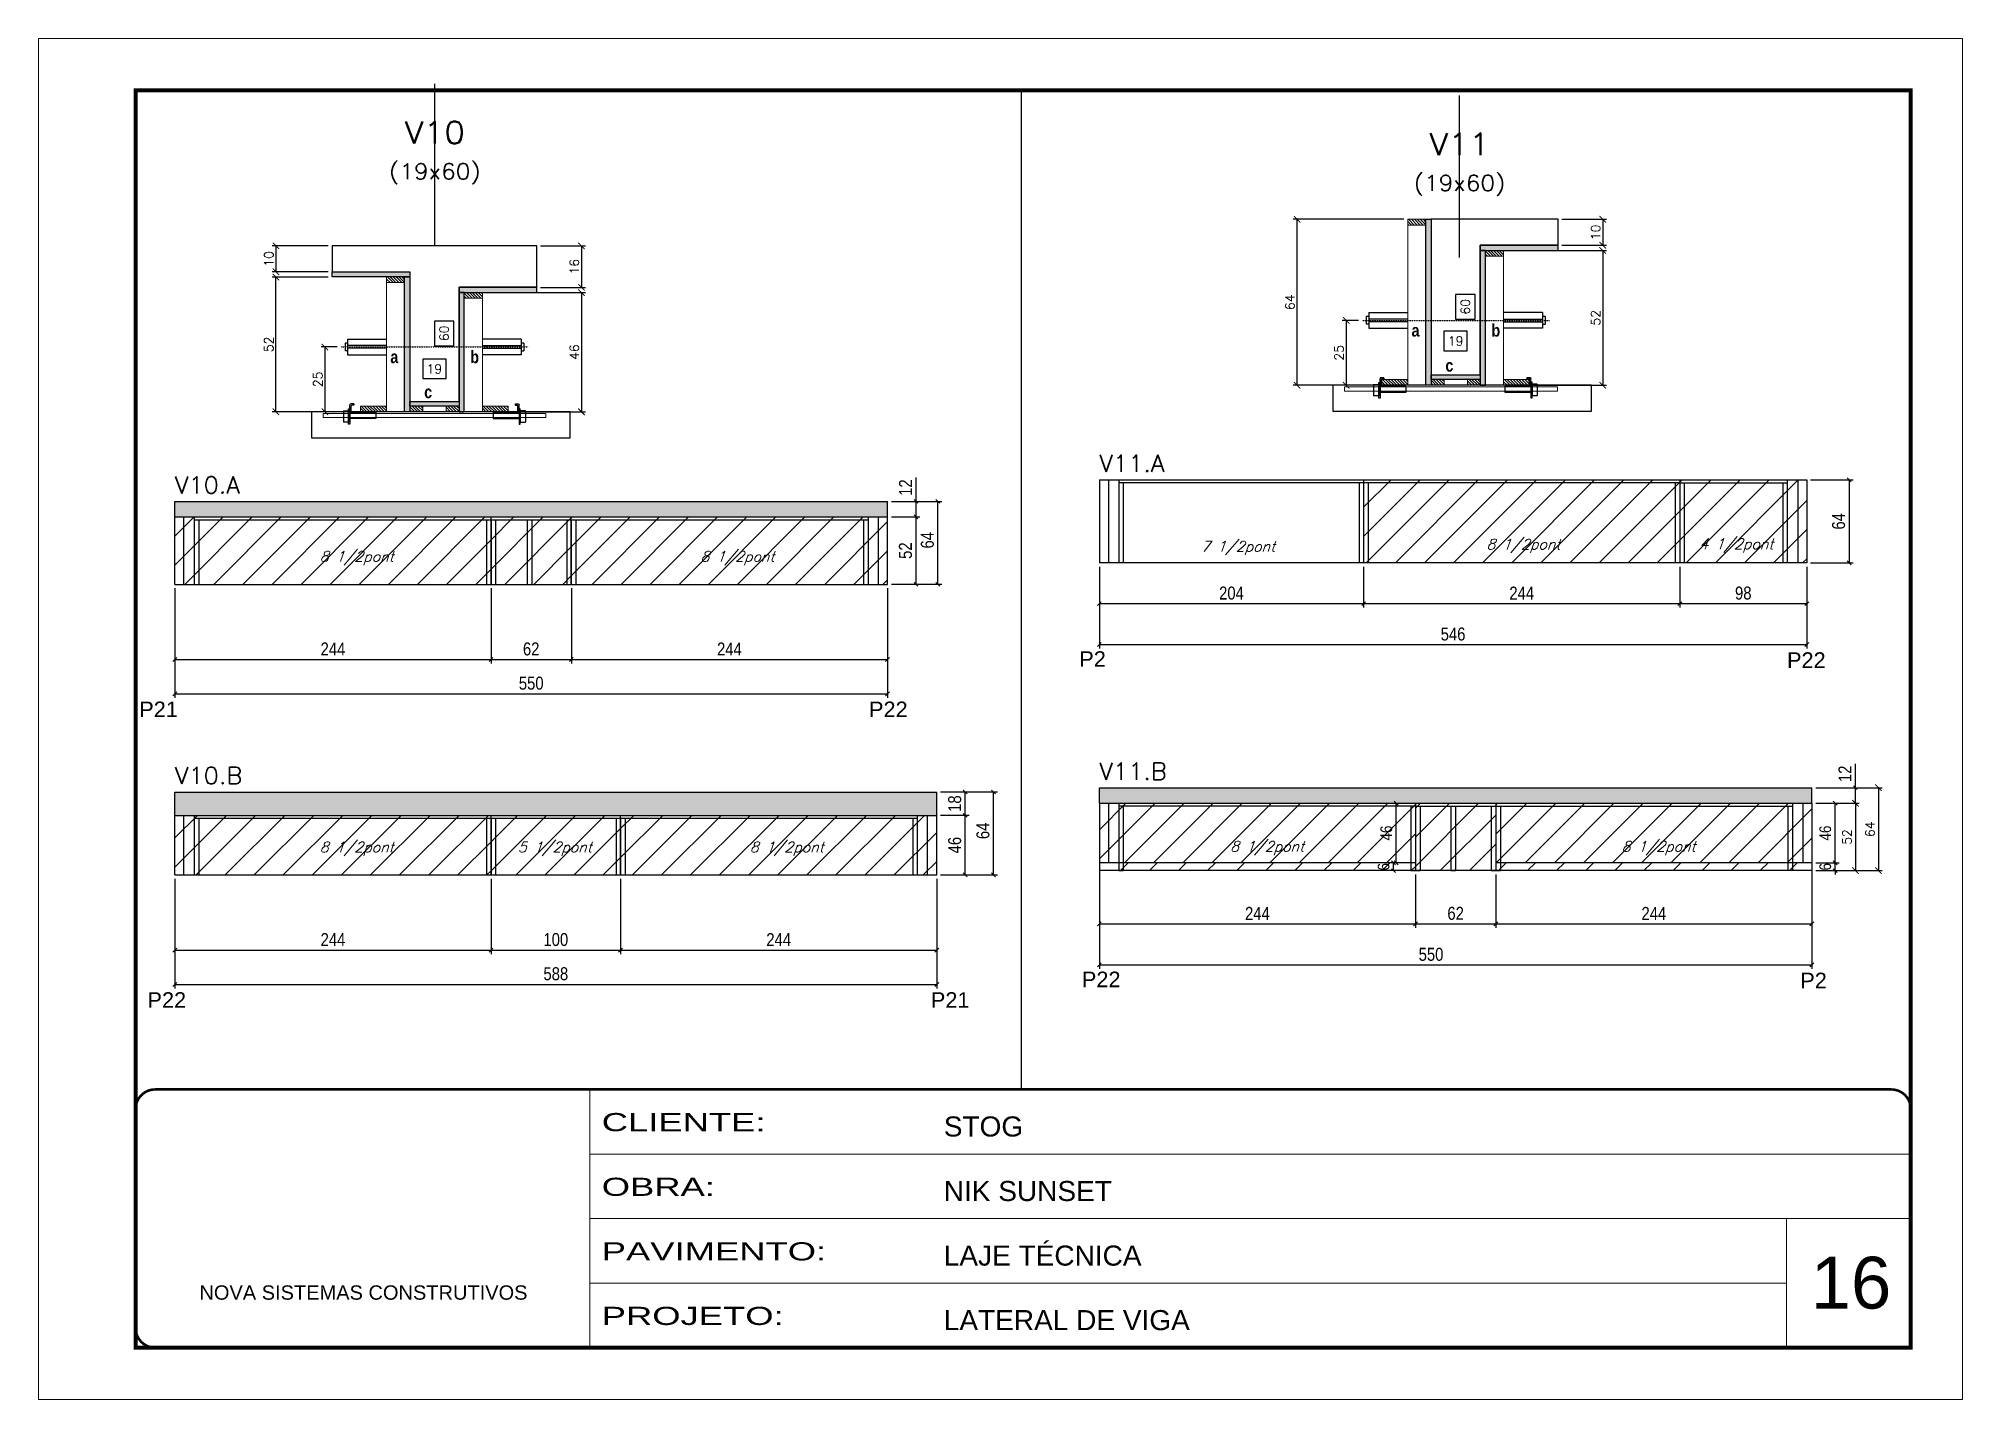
# Model space of a CAD drawing. Extents: x -10448 to -1189, y -11772 to 17235.
# Drawn here: x -5680 to -4195, y 12349 to 13399 of the extents above; entities that cross this region are included whole.
import ezdxf
from ezdxf.enums import TextEntityAlignment as Align

# ---------------------------------------------------------------- set-up
doc = ezdxf.new("R2010")
doc.units = 0
for name, pattern in [('CONTINUO', [0]), ('DASHED', [0.75, 0.5, -0.25]), ('HIDDEN', [0.375, 0.25, -0.125])]:
    doc.linetypes.add(name, pattern=pattern)
for name, color, linetype in [('5', 5, 'Continuous'), ('barrote', 251, 'Continuous'), ('COTA', 241, 'Continuous'), ('Cota Seção (2x)', 4, 'Continuous'), ('detalhes', 4, 'Continuous'), ('Painéis', 200, 'Continuous'), ('presilha', 1, 'Continuous'), ('Reaproveitamento', 251, 'Continuous'), ('SARR_2.2x7', 40, 'Continuous'), ('SARR_3.5x7', 81, 'Continuous'), ('TENSOR', 3, 'Continuous'), ('texto', 7, 'Continuous'), ('Texto de Titulo', 7, 'Continuous'), ('Texto Qtd Sarr', 242, 'Continuous')]:
    doc.layers.add(name, color=color, linetype=linetype)
for name, color, linetype, lineweight in [('CARIMBO', 255, 'Continuous', 9), ('CONCRETO', 251, 'Continuous', 25), ('Folhas', 255, 'Continuous', 9), ('Hachura', 251, 'Continuous', 9), ('Madeira', 126, 'Continuous', 18), ('SARRAFO DE PRESSAO', 251, 'DASHED', 9), ('SCO-___-LAJ', 2, 'Continuous', 0), ('Texto Seção', 7, 'Continuous', 15)]:
    doc.layers.add(name, color=color, linetype=linetype, lineweight=lineweight)
doc.styles.add('ARIAL', font='arial.ttf')
doc.styles.add('COTA TECNICA', font='techl___.ttf', dxfattribs={"height": 10})
doc.styles.add('COTA TECNICA-50', font='techl___.ttf', dxfattribs={"height": 9})
doc.styles.add('REGUA-120', font='ROMANS.shx', dxfattribs={"height": 15})
doc.styles.add('Romans', font='romans.shx')
doc.styles.get("Standard").update_dxf_attribs({"font": 'arial.ttf'})
doc.styles.add('TECNICA', font='techb___.ttf', dxfattribs={"height": 10})
doc.styles.add('Tecnologia', font='')
doc.styles.get('Tecnologia').set_extended_font_data('Forgotten Futurist')
doc.dimstyles.new('COTA PAINEL-50', dxfattribs={"dimtxt": 9, "dimasz": 3, "dimexe": 3, "dimexo": 3, "dimgap": 3, "dimtad": 1, "dimdec": 1, "dimzin": 12, "dimdsep": 46, "dimtxsty": 'COTA TECNICA-50', "dimblk1": 'OBLIQUE', "dimblk2": 'OBLIQUE', "dimsah": 1, "dimcen": 0.9, "dimclrd": 4, "dimclre": 4, "dimclrt": 240, "dimadec": 1, "dimazin": 3, "dimtfac": 1, "dimtdec": 1, "dimtmove": 0, "dimatfit": 3, "dimfxl": 1, "dimtolj": 1, "dimtzin": 12, "dimarcsym": 0})
doc.dimstyles.new('Cota Paínel', dxfattribs={"dimtxt": 7, "dimasz": 5, "dimexe": 3, "dimexo": 3, "dimgap": 3, "dimtad": 1, "dimdec": 1, "dimzin": 12, "dimdsep": 46, "dimtxsty": 'Romans', "dimblk": 'ARCHTICK', "dimcen": 0, "dimclrd": 4, "dimclre": 4, "dimclrt": 1, "dimadec": 1, "dimazin": 3, "dimtfac": 1, "dimtdec": 1, "dimtmove": 0, "dimatfit": 3, "dimldrblk": 'OBLIQUE', "dimfxl": 1, "dimtolj": 1, "dimtzin": 12, "dimarcsym": 0})
doc.dimstyles.new('Cota Seção (2x)', dxfattribs={"dimtxt": 7, "dimasz": 5, "dimexe": 3, "dimexo": 3, "dimgap": 2, "dimtad": 3, "dimdec": 1, "dimlfac": 0.5, "dimzin": 12, "dimdsep": 46, "dimtxsty": 'Romans', "dimblk": 'ARCHTICK', "dimcen": 0, "dimclrd": 4, "dimclre": 4, "dimclrt": 1, "dimadec": 1, "dimazin": 3, "dimtfac": 1, "dimtdec": 1, "dimtmove": 0, "dimatfit": 3, "dimldrblk": 'OBLIQUE', "dimfxl": 1, "dimtolj": 1, "dimtzin": 12, "dimarcsym": 0})
doc.dimstyles.new('Cota Seção interna', dxfattribs={"dimtxt": 7, "dimasz": 6, "dimexe": 0.18, "dimexo": 2, "dimgap": -4, "dimtad": 3, "dimdec": 1, "dimlfac": 0.5, "dimzin": 12, "dimdsep": 46, "dimtxsty": 'Romans', "dimblk": 'ARCHTICK', "dimcen": 0.09, "dimse1": 1, "dimse2": 1, "dimsd1": 1, "dimsd2": 1, "dimclrd": 180, "dimclre": 5, "dimclrt": 1, "dimadec": 0, "dimazin": 3, "dimtfac": 1, "dimtdec": 1, "dimtofl": 0, "dimtmove": 0, "dimatfit": 3, "dimldrblk": 'ARCHTICK', "dimfxl": 1, "dimtolj": 1, "dimtzin": 0, "dimarcsym": 0})
doc.dimstyles.new('PAINEL', dxfattribs={"dimtxt": 10, "dimasz": 3, "dimexe": 3, "dimexo": 3, "dimgap": 3, "dimtad": 1, "dimdec": 1, "dimzin": 12, "dimdsep": 46, "dimtxsty": 'COTA TECNICA', "dimblk1": 'OBLIQUE', "dimblk2": 'OBLIQUE', "dimsah": 1, "dimcen": 0.9, "dimclrd": 4, "dimclre": 4, "dimclrt": 240, "dimadec": 1, "dimazin": 3, "dimtfac": 1, "dimtdec": 1, "dimtmove": 0, "dimatfit": 3, "dimfxl": 1, "dimtolj": 1, "dimtzin": 12, "dimarcsym": 0})
pattern_1 = [(50, (-135043.7827, -17247.4024), (5.46554007, -0.47817257), [0.5715, -6.2865]), (355, (-135043.7827, -17247.4024), (-1.05730264, 5.73170536), [0.4572, -5.02921753]), (100.4514447, (-135043.327, -17247.442), (4.40823741, 5.25353256), [0.48570026, -5.34270734]), (46.1842, (-135043.783, -17245.8784), (8.13237123, -1.26126984), [0.85725, -9.42975]), (96.6355576, (-135043.105, -17245.9835), (7.122124, 7.42278374), [0.7285507, -8.01406824]), (351.184151, (-135043.783, -17245.878), (7.122124, 7.42278374), [0.685799, -7.54379196]), (21, (-135043.0207, -17246.2594), (4.54843174, -3.06795595), [0.5715, -6.2865]), (326, (-135043.0207, -17246.2594), (1.85406085, 5.52563898), [0.4572, -5.0292]), (71.451445, (-135042.6417, -17246.515), (6.40249258, 2.45768307), [0.48570026, -5.34269813]), (37.5, (-135043.7827, -17247.4024), (0.092658098, 2.536651166), [0, -4.96824, 0, -5.1054, 0, -5.04825]), (7.5, (-135043.7827, -17247.4024), (2.004589875, 3.005417245), [0, -2.91084, 0, -4.85394, 0, -1.92405]), (327.5, (-135045.482, -17247.4024), (4.067717855, -0.17186232), [0, -1.905, 0, -5.9436, 0, -7.8867]), (317.5, (-135046.244, -17247.4024), (4.44387544, 0.76279473), [0, -2.4765, 0, -3.94716, 0, -5.6007])]
pattern_2 = [(45, (-134700.783, -17247.402), (-11.2253202, 11.2253202), [])]
pattern_3 = [(45, (-136079.783, -17425.402), (-11.2253202, 11.2253202), [])]

msp = doc.modelspace()

# ---------------------------------------------------------------- texts
at = {"layer": '5', "linetype": 'Continuous'}
for s, rotation, p in [('P2', 0.00004, (-4876.47, 12913.77)), ('P22', 0.00004, (-4330.23, 12912.94)), ('P21', 0.00004, (-5602.01, 12874.93)), ('P22', 0.00004, (-5038.79, 12874.93)), ('P22', 0.00004, (-4874.47, 12666.61)), ('P2', 0.00004, (-4319.99, 12665.78)), ('P22', 359.99996, (-5595.67, 12650.72)), ('P21', 359.99996, (-4991.02, 12650.72))]:
    msp.add_text(s, height=12, rotation=rotation, dxfattribs=at).set_placement(p)
at = {"layer": 'CARIMBO', "style": 'ARIAL'}
msp.add_text('16', height=40, dxfattribs=at).set_placement((-4311.92, 12418.65))
at = {"layer": 'detalhes', "style": 'TECNICA'}
for s, p in [('a', (-4620.01, 13168.54)), ('b', (-4558.33, 13168.53)), ('b', (-5346.52, 13148.06)), ('a', (-5408.2, 13148.07)), ('c', (-4593.88, 13141.5)), ('c', (-5382.08, 13121.03))]:
    msp.add_text(s, height=9.6, dxfattribs=at).set_placement(p)
at = {"layer": 'texto', "color": 2, "char_height": 8, "attachment_point": 5, "style": 'Romans'}
for s, insert in [('{\\Q19;\\C256;7 1/2pont}', (-4753.87, 13005.38)), ('{\\Q19;\\C256;8 1/2pont}', (-4533.69, 13007.02)), ('{\\Q19;\\C256;4 1/2pont}', (-4369.32, 13007.32)), ('{\\Q19;\\C256;8 1/2pont}', (-5434.16, 12997.6)), ('{\\Q19;\\C256;8 1/2pont}', (-5140.26, 12997.6)), ('{\\Q19;\\C256;8 1/2pont}', (-5434.16, 12773.39)), ('{\\Q19;\\C256;5 1/2pont}', (-5281.26, 12773.39)), ('{\\Q19;\\C256;8 1/2pont}', (-5102.26, 12773.39)), ('{\\Q19;\\C256;8 1/2pont}', (-4731.5, 12773.89)), ('{\\Q19;\\C256;8 1/2pont}', (-4429.33, 12773.89))]:
    msp.add_mtext(s, dxfattribs=dict(at, insert=insert))
at = {"layer": 'Texto Seção', "style": 'REGUA-120', "width": 1.05}
for s, p in [('V11.A', (-4861, 13064.19)), ('V10.A', (-5574.52, 13047.56)), ('V10.B', (-5574.52, 12823.36)), ('V11.B', (-4861, 12826.69))]:
    msp.add_text(s, height=13, dxfattribs=at).set_placement(p)

# ---------------------------------------------------------------- blocks, each defined once
blk = doc.blocks.new('9999999999')
at = {"color": 30, "linetype": 'CONTINUO'}
for p, q in [((98564.6, 34230.2), (98564.6, 34429.4)), ((98564.6, 34379.6), (99584, 34379.6)), ((98564.6, 34329.8), (99488, 34329.8)), ((99584, 34329.8), (99488, 34329.8)), ((99488, 34329.8), (99488, 34230.2)), ((98564.6, 34280), (99488, 34280))]:
    blk.add_line(p, q, dxfattribs=at)
at = {"color": 30, "linetype": 'CONTINUO', "const_width": 2}
blk.add_lwpolyline([(99584, 34230.2), (99584, 34414.4, 0.414214), (99569, 34429.4), (98229, 34429.4, 0.414214), (98214, 34414.4), (98214, 34245.2, 0.414214), (98229, 34230.2), (99584, 34230.2)], format="xyb", dxfattribs=at)
at = {"layer": 'Folhas'}
blk.add_lwpolyline([(98139, 34190.2), (99624, 34190.2), (99624, 35240.2), (98139, 35240.2)], close=True, dxfattribs=at)
at = {"layer": 'Folhas', "color": 30, "const_width": 3}
blk.add_lwpolyline([(98214, 34230.2), (99584, 34230.2), (99584, 35200.2), (98214, 35200.2)], close=True, dxfattribs=at)
at = {"color": 7, "linetype": 'Continuous', "ltscale": 5, "style": 'ARIAL'}
for s, height, p in [('STOG', 15.48, (98837.7, 34393.1)), ('NIK SUNSET', 15.48, (98837.7, 34343.3)), ('LAJE TÉCNICA', 15.483, (98837.7, 34293.5)), ('NOVA SISTEMAS CONSTRUTIVOS', 11.059, (98263.2, 34267.2)), ('LATERAL DE VIGA', 15.483, (98837.7, 34243.7))]:
    blk.add_text(s, height=height, dxfattribs=at).set_placement(p)
at = {"layer": 'Folhas', "color": 7, "style": 'Tecnologia', "width": 1.5}
for s, p in [('CLIENTE:', (98573.7, 34397.2)), ('OBRA:', (98573.7, 34347.3)), ('PAVIMENTO:', (98573.7, 34297.5)), ('PROJETO:', (98573.7, 34247.7))]:
    blk.add_text(s, height=14, dxfattribs=at).set_placement(p)
blk = doc.blocks.new('titulo1')
at = {"layer": 'Defpoints', "color": 252, "linetype": 'HIDDEN', "ltscale": 2}
blk.add_line((0, 0), (0, 125), dxfattribs=at)
at = {"layer": 'Defpoints', "style": 'Romans', "oblique": 15}
blk.add_attdef('FOLHA', text='', height=10, dxfattribs=at).set_placement((0, 15.6), align=Align.MIDDLE_CENTER)
at = {"layer": 'Texto Qtd Sarr', "color": 3, "style": 'Romans', "oblique": 15}
for tag, height, p in [('TITULO', 17, (0, 71.4)), ('SEÇÃO', 12, (0, 41.5))]:
    blk.add_attdef(tag, text='', height=height, dxfattribs=at).set_placement(p, align=Align.MIDDLE_CENTER)
blk = doc.blocks.new('_ArchTick')
at = {"color": 0, "linetype": 'ByBlock', "const_width": 0.15}
blk.add_lwpolyline([(-0.5, -0.5), (0.5, 0.5)], dxfattribs=at)
blk = doc.blocks.new('*D387')
at = {"layer": 'COTA', "color": 4, "lineweight": -2, "transparency": 16777216}
for p, q in [((-5456.2, 13238.5), (-5499.5, 13238.5)), ((-5496.5, 13238.5), (-5496.5, 13218.5)), ((-5456.2, 13218.5), (-5499.5, 13218.5))]:
    blk.add_line(p, q, dxfattribs=at)
at = {"layer": 'Defpoints', "color": 0, "transparency": 16777216}
for p in [(-5453.2, 13238.5), (-5496.5, 13218.5), (-5453.2, 13218.5)]:
    blk.add_point(p, dxfattribs=at)
at = {"layer": 'COTA', "color": 4, "lineweight": -2, "transparency": 16777216, "xscale": 5, "yscale": 5, "zscale": 5}
for p, rotation in [((-5496.5, 13238.5), 90), ((-5496.5, 13218.5), 270)]:
    blk.add_blockref('_ArchTick', p, dxfattribs=dict(at, rotation=rotation))
at = {"layer": 'COTA', "color": 1, "transparency": 16777216, "insert": (-5502, 13228.5), "char_height": 7, "attachment_point": 5, "rotation": 90, "style": 'Romans'}
blk.add_mtext('\\A1;10', dxfattribs=at)
blk = doc.blocks.new('_Oblique')
at = {"color": 0, "linetype": 'ByBlock', "lineweight": -2}
blk.add_line((-0.5, -0.5), (0.5, 0.5), dxfattribs=at)
blk = doc.blocks.new('*D388')
at = {"layer": 'COTA', "color": 4, "lineweight": -2, "transparency": 16777216}
for p, q in [((-5456.2, 13214.5), (-5499.5, 13214.5)), ((-5496.5, 13110.5), (-5496.5, 13214.5)), ((-5434.2, 13110.5), (-5499.5, 13110.5))]:
    blk.add_line(p, q, dxfattribs=at)
at = {"layer": 'Defpoints', "color": 0, "transparency": 16777216}
for p in [(-5496.5, 13214.5), (-5453.2, 13214.5), (-5431.2, 13110.5)]:
    blk.add_point(p, dxfattribs=at)
at = {"layer": 'COTA', "color": 4, "lineweight": -2, "transparency": 16777216, "xscale": 5, "yscale": 5, "zscale": 5}
for p, rotation in [((-5496.5, 13214.5), 90), ((-5496.5, 13110.5), 270)]:
    blk.add_blockref('_ArchTick', p, dxfattribs=dict(at, rotation=rotation))
at = {"layer": 'COTA', "color": 1, "transparency": 16777216, "insert": (-5502, 13162.5), "char_height": 7, "attachment_point": 5, "rotation": 90, "style": 'Romans'}
blk.add_mtext('\\A1;52', dxfattribs=at)
blk = doc.blocks.new('*D389')
at = {"layer": 'Cota Seção (2x)', "color": 180, "lineweight": -2, "transparency": 16777216}
for p, q in [((-5359.2, 13180.5), (-5374.2, 13180.5)), ((-5374.2, 13180.5), (-5374.2, 13161.5)), ((-5359.2, 13161.5), (-5359.2, 13180.5)), ((-5374.2, 13161.5), (-5359.2, 13161.5))]:
    blk.add_line(p, q, dxfattribs=at)
at = {"layer": 'Defpoints', "color": 0, "transparency": 16777216}
for p in [(-5393.2, 13238.5), (-5355.2, 13238.5), (-5393.2, 13118.5)]:
    blk.add_point(p, dxfattribs=at)
at = {"layer": 'Cota Seção (2x)', "color": 1, "transparency": 16777216, "insert": (-5366.7, 13171), "char_height": 7, "attachment_point": 5, "rotation": 90, "style": 'Romans'}
blk.add_mtext('\\A1;60', dxfattribs=at)
blk = doc.blocks.new('*D390')
at = {"layer": 'COTA', "color": 4, "lineweight": -2, "transparency": 16777216}
for p, q in [((-5334.2, 13202.5), (-5257.7, 13202.5)), ((-5260.7, 13202.5), (-5260.7, 13110.5)), ((-5314.2, 13110.5), (-5257.7, 13110.5))]:
    blk.add_line(p, q, dxfattribs=at)
at = {"layer": 'Defpoints', "color": 0, "transparency": 16777216}
for p in [(-5337.2, 13202.5), (-5317.2, 13110.5), (-5260.7, 13110.5)]:
    blk.add_point(p, dxfattribs=at)
at = {"layer": 'COTA', "color": 4, "lineweight": -2, "transparency": 16777216, "xscale": 5, "yscale": 5, "zscale": 5}
for p, rotation in [((-5260.7, 13202.5), 90), ((-5260.7, 13110.5), 270)]:
    blk.add_blockref('_ArchTick', p, dxfattribs=dict(at, rotation=rotation))
at = {"layer": 'COTA', "color": 1, "transparency": 16777216, "insert": (-5266.2, 13156.5), "char_height": 7, "attachment_point": 5, "rotation": 90, "style": 'Romans'}
blk.add_mtext('\\A1;46', dxfattribs=at)
blk = doc.blocks.new('PRESILHA METÁLICA 1')
at = {"layer": 'presilha'}
for p, q in [((0, 13), (6, 13)), ((0, 13), (0, 0)), ((6, 0), (0, 0)), ((6, 15.5), (7.5, 15.5)), ((6, -2.5), (6, 15.5)), ((6, 13), (6, 0)), ((7.5, 10.6), (7.5, 19.9)), ((7.5, 15.5), (7.5, -2.5)), ((37.5, 4.1), (7.5, 4.1)), ((12, 21), (8.6, 21)), ((9, 11.6), (9, 18.9)), ((12, 19.5), (9.6, 19.5)), ((37.5, 11), (9.6, 11)), ((12, 21), (12, 19.5)), ((37.5, 11), (37.5, 4.1)), ((7.5, -2.5), (6, -2.5))]:
    blk.add_line(p, q, dxfattribs=at)
for centre, radius, start, end in [((8.6, 19.9), 1.14, 90, 180), ((9.6, 18.9), 0.57, 90, 180), ((9.6, 11.6), 0.57, 180, 270)]:
    blk.add_arc(centre, radius, start, end, dxfattribs=at)
blk = doc.blocks.new('*D403')
at = {"layer": 'COTA', "color": 4, "lineweight": -2, "transparency": 16777216}
for p, q in [((-5449.2, 13160.5), (-5461.7, 13160.5)), ((-5458.7, 13160.5), (-5458.7, 13110.5)), ((-5449.2, 13110.5), (-5461.7, 13110.5))]:
    blk.add_line(p, q, dxfattribs=at)
at = {"layer": 'Defpoints', "color": 0, "transparency": 16777216}
for p in [(-5446.2, 13160.5), (-5458.7, 13110.5), (-5446.2, 13110.5)]:
    blk.add_point(p, dxfattribs=at)
at = {"layer": 'COTA', "color": 4, "lineweight": -2, "transparency": 16777216, "xscale": 5, "yscale": 5, "zscale": 5}
for p, rotation in [((-5458.7, 13160.5), 90), ((-5458.7, 13110.5), 270)]:
    blk.add_blockref('_ArchTick', p, dxfattribs=dict(at, rotation=rotation))
at = {"layer": 'COTA', "color": 1, "transparency": 16777216, "insert": (-5464.2, 13135.5), "char_height": 7, "attachment_point": 5, "rotation": 90, "style": 'Romans'}
blk.add_mtext('\\A1;25', dxfattribs=at)
blk = doc.blocks.new('*D404')
at = {"layer": 'COTA', "color": 4, "lineweight": -2, "transparency": 16777216}
for p, q in [((-5292.2, 13238.5), (-5257.7, 13238.5)), ((-5260.7, 13238.5), (-5260.7, 13206.5)), ((-5292.2, 13206.5), (-5257.7, 13206.5))]:
    blk.add_line(p, q, dxfattribs=at)
at = {"layer": 'Defpoints', "color": 0, "transparency": 16777216}
for p in [(-5295.2, 13238.5), (-5295.2, 13206.5), (-5260.7, 13206.5)]:
    blk.add_point(p, dxfattribs=at)
at = {"layer": 'COTA', "color": 4, "lineweight": -2, "transparency": 16777216, "xscale": 5, "yscale": 5, "zscale": 5}
for p, rotation in [((-5260.7, 13238.5), 90), ((-5260.7, 13206.5), 270)]:
    blk.add_blockref('_ArchTick', p, dxfattribs=dict(at, rotation=rotation))
at = {"layer": 'COTA', "color": 1, "transparency": 16777216, "insert": (-5266.2, 13222.5), "char_height": 7, "attachment_point": 5, "rotation": 90, "style": 'Romans'}
blk.add_mtext('\\A1;16', dxfattribs=at)
blk = doc.blocks.new('*D405')
at = {"layer": 'Cota Seção (2x)', "color": 180, "lineweight": -2, "transparency": 16777216}
for p, q in [((-5365.2, 13151.1), (-5383.2, 13151.1)), ((-5383.2, 13151.1), (-5383.2, 13136.1)), ((-5365.2, 13136.1), (-5365.2, 13151.1)), ((-5383.2, 13136.1), (-5365.2, 13136.1))]:
    blk.add_line(p, q, dxfattribs=at)
at = {"layer": 'Defpoints', "color": 0, "transparency": 16777216}
for p in [(-5355.2, 13132.1), (-5393.2, 13118.5), (-5355.2, 13118.5)]:
    blk.add_point(p, dxfattribs=at)
at = {"layer": 'Cota Seção (2x)', "color": 1, "transparency": 16777216, "insert": (-5374.2, 13143.6), "char_height": 7, "attachment_point": 5, "style": 'Romans'}
blk.add_mtext('\\A1;19', dxfattribs=at)
blk = doc.blocks.new('*D391')
at = {"layer": 'COTA', "color": 4, "linetype": 'ByBlock', "lineweight": -2, "transparency": 16777216}
for p, q in [((-5021.5, 13029.4), (-4999.5, 13029.4)), ((-5002.5, 12977.4), (-5002.5, 13029.4)), ((-5021.5, 12977.4), (-4999.5, 12977.4))]:
    blk.add_line(p, q, dxfattribs=at)
at = {"layer": 'Defpoints', "color": 0, "linetype": 'ByBlock', "transparency": 16777216}
for p in [(-5024.5, 13029.4), (-5002.5, 13029.4), (-5024.5, 12977.4)]:
    blk.add_point(p, dxfattribs=at)
at = {"layer": 'COTA', "color": 4, "linetype": 'ByBlock', "lineweight": -2, "transparency": 16777216, "xscale": 3, "yscale": 3, "zscale": 3}
for p, rotation in [((-5002.5, 13029.4), 90), ((-5002.5, 12977.4), 270)]:
    blk.add_blockref('_Oblique', p, dxfattribs=dict(at, rotation=rotation))
at = {"layer": 'COTA', "color": 240, "linetype": 'ByBlock', "transparency": 16777216, "insert": (-5010.6, 13003.4), "char_height": 10, "attachment_point": 5, "rotation": 90, "style": 'COTA TECNICA'}
blk.add_mtext('\\A1;52', dxfattribs=at)
blk = doc.blocks.new('*D392')
at = {"layer": 'COTA', "color": 4, "linetype": 'ByBlock', "lineweight": -2, "transparency": 16777216}
for p, q in [((-5002.5, 13041.4), (-5002.5, 13059.7)), ((-5021.5, 13041.4), (-4999.5, 13041.4)), ((-5002.5, 13029.4), (-5002.5, 13041.4)), ((-5021.5, 13029.4), (-4999.5, 13029.4))]:
    blk.add_line(p, q, dxfattribs=at)
at = {"layer": 'Defpoints', "color": 0, "linetype": 'ByBlock', "transparency": 16777216}
for p in [(-5024.5, 13041.4), (-5002.5, 13041.4), (-5024.5, 13029.4)]:
    blk.add_point(p, dxfattribs=at)
at = {"layer": 'COTA', "color": 4, "linetype": 'ByBlock', "lineweight": -2, "transparency": 16777216, "xscale": 3, "yscale": 3, "zscale": 3}
for p, rotation in [((-5002.5, 13041.4), 90), ((-5002.5, 13029.4), 270)]:
    blk.add_blockref('_Oblique', p, dxfattribs=dict(at, rotation=rotation))
at = {"layer": 'COTA', "color": 240, "linetype": 'ByBlock', "transparency": 16777216, "insert": (-5010.6, 13052), "char_height": 10, "attachment_point": 5, "rotation": 90, "style": 'COTA TECNICA'}
blk.add_mtext('\\A1;12', dxfattribs=at)
blk = doc.blocks.new('*D393')
at = {"layer": 'COTA', "color": 4, "linetype": 'ByBlock', "lineweight": -2, "transparency": 16777216}
for p, q in [((-5021.5, 13041.4), (-4982.6, 13041.4)), ((-4985.6, 12977.4), (-4985.6, 13041.4)), ((-5021.5, 12977.4), (-4982.6, 12977.4))]:
    blk.add_line(p, q, dxfattribs=at)
at = {"layer": 'Defpoints', "color": 0, "linetype": 'ByBlock', "transparency": 16777216}
for p in [(-5024.5, 13041.4), (-4985.6, 13041.4), (-5024.5, 12977.4)]:
    blk.add_point(p, dxfattribs=at)
at = {"layer": 'COTA', "color": 4, "linetype": 'ByBlock', "lineweight": -2, "transparency": 16777216, "xscale": 3, "yscale": 3, "zscale": 3}
for p, rotation in [((-4985.6, 13041.4), 90), ((-4985.6, 12977.4), 270)]:
    blk.add_blockref('_Oblique', p, dxfattribs=dict(at, rotation=rotation))
at = {"layer": 'COTA', "color": 240, "linetype": 'ByBlock', "transparency": 16777216, "insert": (-4993.7, 13011.4), "char_height": 10, "attachment_point": 5, "rotation": 90, "style": 'COTA TECNICA'}
blk.add_mtext('\\A1;64', dxfattribs=at)
blk = doc.blocks.new('*D394')
at = {"layer": 'COTA', "color": 4, "linetype": 'ByBlock', "lineweight": -2, "transparency": 16777216}
for p, q in [((-5574.5, 12974.4), (-5574.5, 12916.4)), ((-5330.5, 12974.4), (-5330.5, 12916.4)), ((-5574.5, 12919.4), (-5330.5, 12919.4))]:
    blk.add_line(p, q, dxfattribs=at)
at = {"layer": 'Defpoints', "color": 0, "linetype": 'ByBlock', "transparency": 16777216}
for p in [(-5574.5, 12977.4), (-5330.5, 12977.4), (-5330.5, 12919.4)]:
    blk.add_point(p, dxfattribs=at)
at = {"layer": 'COTA', "color": 4, "linetype": 'ByBlock', "lineweight": -2, "transparency": 16777216, "xscale": 3, "yscale": 3, "zscale": 3, "rotation": 180}
blk.add_blockref('_Oblique', (-5574.5, 12919.4), dxfattribs=at)
at = {"layer": 'COTA', "color": 4, "linetype": 'ByBlock', "lineweight": -2, "transparency": 16777216, "xscale": 3, "yscale": 3, "zscale": 3}
blk.add_blockref('_Oblique', (-5330.5, 12919.4), dxfattribs=at)
at = {"layer": 'COTA', "color": 240, "linetype": 'ByBlock', "transparency": 16777216, "insert": (-5452.5, 12927.5), "char_height": 10, "attachment_point": 5, "style": 'COTA TECNICA'}
blk.add_mtext('\\A1;244', dxfattribs=at)
blk = doc.blocks.new('*D395')
at = {"layer": 'COTA', "color": 4, "linetype": 'ByBlock', "lineweight": -2, "transparency": 16777216}
for p, q in [((-5330.5, 12974.4), (-5330.5, 12916.4)), ((-5268.5, 12974.4), (-5268.5, 12916.4)), ((-5330.5, 12919.4), (-5268.5, 12919.4))]:
    blk.add_line(p, q, dxfattribs=at)
at = {"layer": 'Defpoints', "color": 0, "linetype": 'ByBlock', "transparency": 16777216}
for p in [(-5330.5, 12977.4), (-5268.5, 12977.4), (-5268.5, 12919.4)]:
    blk.add_point(p, dxfattribs=at)
at = {"layer": 'COTA', "color": 4, "linetype": 'ByBlock', "lineweight": -2, "transparency": 16777216, "xscale": 3, "yscale": 3, "zscale": 3, "rotation": 180}
blk.add_blockref('_Oblique', (-5330.5, 12919.4), dxfattribs=at)
at = {"layer": 'COTA', "color": 4, "linetype": 'ByBlock', "lineweight": -2, "transparency": 16777216, "xscale": 3, "yscale": 3, "zscale": 3}
blk.add_blockref('_Oblique', (-5268.5, 12919.4), dxfattribs=at)
at = {"layer": 'COTA', "color": 240, "linetype": 'ByBlock', "transparency": 16777216, "insert": (-5299.5, 12927.5), "char_height": 10, "attachment_point": 5, "style": 'COTA TECNICA'}
blk.add_mtext('\\A1;62', dxfattribs=at)
blk = doc.blocks.new('*D396')
at = {"layer": 'COTA', "color": 4, "linetype": 'ByBlock', "lineweight": -2, "transparency": 16777216}
for p, q in [((-5574.5, 12974.4), (-5574.5, 12889.9)), ((-5024.5, 12974.4), (-5024.5, 12889.9)), ((-5574.5, 12892.9), (-5024.5, 12892.9))]:
    blk.add_line(p, q, dxfattribs=at)
at = {"layer": 'Defpoints', "color": 0, "linetype": 'ByBlock', "transparency": 16777216}
for p in [(-5574.5, 12977.4), (-5024.5, 12977.4), (-5024.5, 12892.9)]:
    blk.add_point(p, dxfattribs=at)
at = {"layer": 'COTA', "color": 4, "linetype": 'ByBlock', "lineweight": -2, "transparency": 16777216, "xscale": 3, "yscale": 3, "zscale": 3, "rotation": 180}
blk.add_blockref('_Oblique', (-5574.5, 12892.9), dxfattribs=at)
at = {"layer": 'COTA', "color": 4, "linetype": 'ByBlock', "lineweight": -2, "transparency": 16777216, "xscale": 3, "yscale": 3, "zscale": 3}
blk.add_blockref('_Oblique', (-5024.5, 12892.9), dxfattribs=at)
at = {"layer": 'COTA', "color": 240, "linetype": 'ByBlock', "transparency": 16777216, "insert": (-5299.5, 12901.1), "char_height": 10, "attachment_point": 5, "style": 'COTA TECNICA'}
blk.add_mtext('\\A1;550', dxfattribs=at)
blk = doc.blocks.new('*D406')
at = {"layer": 'COTA', "color": 4, "linetype": 'ByBlock', "lineweight": -2, "transparency": 16777216}
for p, q in [((-5268.5, 12974.4), (-5268.5, 12916.4)), ((-5024.5, 12940.1), (-5024.5, 12916.4)), ((-5268.5, 12919.4), (-5024.5, 12919.4))]:
    blk.add_line(p, q, dxfattribs=at)
at = {"layer": 'Defpoints', "color": 0, "linetype": 'ByBlock', "transparency": 16777216}
for p in [(-5268.5, 12977.4), (-5024.5, 12943.1), (-5024.5, 12919.4)]:
    blk.add_point(p, dxfattribs=at)
at = {"layer": 'COTA', "color": 4, "linetype": 'ByBlock', "lineweight": -2, "transparency": 16777216, "xscale": 3, "yscale": 3, "zscale": 3, "rotation": 180}
blk.add_blockref('_Oblique', (-5268.5, 12919.4), dxfattribs=at)
at = {"layer": 'COTA', "color": 4, "linetype": 'ByBlock', "lineweight": -2, "transparency": 16777216, "xscale": 3, "yscale": 3, "zscale": 3}
blk.add_blockref('_Oblique', (-5024.5, 12919.4), dxfattribs=at)
at = {"layer": 'COTA', "color": 240, "linetype": 'ByBlock', "transparency": 16777216, "insert": (-5146.5, 12927.5), "char_height": 10, "attachment_point": 5, "style": 'COTA TECNICA'}
blk.add_mtext('\\A1;244', dxfattribs=at)
blk = doc.blocks.new('*D397')
at = {"layer": 'COTA', "color": 4, "linetype": 'ByBlock', "lineweight": -2, "transparency": 16777216}
for p, q in [((-4983.5, 12799.2), (-4961.5, 12799.2)), ((-4964.5, 12753.2), (-4964.5, 12799.2)), ((-4983.5, 12753.2), (-4961.5, 12753.2))]:
    blk.add_line(p, q, dxfattribs=at)
at = {"layer": 'Defpoints', "color": 0, "linetype": 'ByBlock', "transparency": 16777216}
for p in [(-4986.5, 12799.2), (-4964.5, 12799.2), (-4986.5, 12753.2)]:
    blk.add_point(p, dxfattribs=at)
at = {"layer": 'COTA', "color": 4, "linetype": 'ByBlock', "lineweight": -2, "transparency": 16777216, "xscale": 3, "yscale": 3, "zscale": 3}
for p, rotation in [((-4964.5, 12799.2), 90), ((-4964.5, 12753.2), 270)]:
    blk.add_blockref('_Oblique', p, dxfattribs=dict(at, rotation=rotation))
at = {"layer": 'COTA', "color": 240, "linetype": 'ByBlock', "transparency": 16777216, "insert": (-4972.6, 12776.2), "char_height": 10, "attachment_point": 5, "rotation": 90, "style": 'COTA TECNICA'}
blk.add_mtext('\\A1;46', dxfattribs=at)
blk = doc.blocks.new('*D398')
at = {"layer": 'COTA', "color": 4, "linetype": 'ByBlock', "lineweight": -2, "transparency": 16777216}
for p, q in [((-4983.5, 12817.2), (-4961.5, 12817.2)), ((-4964.5, 12799.2), (-4964.5, 12817.2)), ((-4983.5, 12799.2), (-4961.5, 12799.2))]:
    blk.add_line(p, q, dxfattribs=at)
at = {"layer": 'Defpoints', "color": 0, "linetype": 'ByBlock', "transparency": 16777216}
for p in [(-4986.5, 12817.2), (-4964.5, 12817.2), (-4986.5, 12799.2)]:
    blk.add_point(p, dxfattribs=at)
at = {"layer": 'COTA', "color": 4, "linetype": 'ByBlock', "lineweight": -2, "transparency": 16777216, "xscale": 3, "yscale": 3, "zscale": 3}
for p, rotation in [((-4964.5, 12817.2), 90), ((-4964.5, 12799.2), 270)]:
    blk.add_blockref('_Oblique', p, dxfattribs=dict(at, rotation=rotation))
at = {"layer": 'COTA', "color": 240, "linetype": 'ByBlock', "transparency": 16777216, "insert": (-4972.6, 12808.2), "char_height": 10, "attachment_point": 5, "rotation": 90, "style": 'COTA TECNICA'}
blk.add_mtext('\\A1;18', dxfattribs=at)
blk = doc.blocks.new('*D399')
at = {"layer": 'COTA', "color": 4, "linetype": 'ByBlock', "lineweight": -2, "transparency": 16777216}
for p, q in [((-4983.5, 12817.2), (-4939.7, 12817.2)), ((-4942.7, 12753.2), (-4942.7, 12817.2)), ((-4983.5, 12753.2), (-4939.7, 12753.2))]:
    blk.add_line(p, q, dxfattribs=at)
at = {"layer": 'Defpoints', "color": 0, "linetype": 'ByBlock', "transparency": 16777216}
for p in [(-4986.5, 12817.2), (-4942.7, 12817.2), (-4986.5, 12753.2)]:
    blk.add_point(p, dxfattribs=at)
at = {"layer": 'COTA', "color": 4, "linetype": 'ByBlock', "lineweight": -2, "transparency": 16777216, "xscale": 3, "yscale": 3, "zscale": 3}
for p, rotation in [((-4942.7, 12817.2), 90), ((-4942.7, 12753.2), 270)]:
    blk.add_blockref('_Oblique', p, dxfattribs=dict(at, rotation=rotation))
at = {"layer": 'COTA', "color": 240, "linetype": 'ByBlock', "transparency": 16777216, "insert": (-4950.8, 12787.2), "char_height": 10, "attachment_point": 5, "rotation": 90, "style": 'COTA TECNICA'}
blk.add_mtext('\\A1;64', dxfattribs=at)
blk = doc.blocks.new('*D400')
at = {"layer": 'COTA', "color": 4, "linetype": 'ByBlock', "lineweight": -2, "transparency": 16777216}
for p, q in [((-5574.5, 12750.2), (-5574.5, 12692.2)), ((-5330.5, 12750.2), (-5330.5, 12692.2)), ((-5574.5, 12695.2), (-5330.5, 12695.2))]:
    blk.add_line(p, q, dxfattribs=at)
at = {"layer": 'Defpoints', "color": 0, "linetype": 'ByBlock', "transparency": 16777216}
for p in [(-5574.5, 12753.2), (-5330.5, 12753.2), (-5330.5, 12695.2)]:
    blk.add_point(p, dxfattribs=at)
at = {"layer": 'COTA', "color": 4, "linetype": 'ByBlock', "lineweight": -2, "transparency": 16777216, "xscale": 3, "yscale": 3, "zscale": 3, "rotation": 180}
blk.add_blockref('_Oblique', (-5574.5, 12695.2), dxfattribs=at)
at = {"layer": 'COTA', "color": 4, "linetype": 'ByBlock', "lineweight": -2, "transparency": 16777216, "xscale": 3, "yscale": 3, "zscale": 3}
blk.add_blockref('_Oblique', (-5330.5, 12695.2), dxfattribs=at)
at = {"layer": 'COTA', "color": 240, "linetype": 'ByBlock', "transparency": 16777216, "insert": (-5452.5, 12703.3), "char_height": 10, "attachment_point": 5, "style": 'COTA TECNICA'}
blk.add_mtext('\\A1;244', dxfattribs=at)
blk = doc.blocks.new('*D401')
at = {"layer": 'COTA', "color": 4, "linetype": 'ByBlock', "lineweight": -2, "transparency": 16777216}
for p, q in [((-5330.5, 12750.2), (-5330.5, 12692.2)), ((-5230.5, 12750.2), (-5230.5, 12692.2)), ((-5330.5, 12695.2), (-5230.5, 12695.2))]:
    blk.add_line(p, q, dxfattribs=at)
at = {"layer": 'Defpoints', "color": 0, "linetype": 'ByBlock', "transparency": 16777216}
for p in [(-5330.5, 12753.2), (-5230.5, 12753.2), (-5230.5, 12695.2)]:
    blk.add_point(p, dxfattribs=at)
at = {"layer": 'COTA', "color": 4, "linetype": 'ByBlock', "lineweight": -2, "transparency": 16777216, "xscale": 3, "yscale": 3, "zscale": 3, "rotation": 180}
blk.add_blockref('_Oblique', (-5330.5, 12695.2), dxfattribs=at)
at = {"layer": 'COTA', "color": 4, "linetype": 'ByBlock', "lineweight": -2, "transparency": 16777216, "xscale": 3, "yscale": 3, "zscale": 3}
blk.add_blockref('_Oblique', (-5230.5, 12695.2), dxfattribs=at)
at = {"layer": 'COTA', "color": 240, "linetype": 'ByBlock', "transparency": 16777216, "insert": (-5280.5, 12703.3), "char_height": 10, "attachment_point": 5, "style": 'COTA TECNICA'}
blk.add_mtext('\\A1;100', dxfattribs=at)
blk = doc.blocks.new('*D402')
at = {"layer": 'COTA', "color": 4, "linetype": 'ByBlock', "lineweight": -2, "transparency": 16777216}
for p, q in [((-5574.5, 12750.2), (-5574.5, 12665.7)), ((-4986.5, 12750.2), (-4986.5, 12665.7)), ((-5574.5, 12668.7), (-4986.5, 12668.7))]:
    blk.add_line(p, q, dxfattribs=at)
at = {"layer": 'Defpoints', "color": 0, "linetype": 'ByBlock', "transparency": 16777216}
for p in [(-5574.5, 12753.2), (-4986.5, 12753.2), (-4986.5, 12668.7)]:
    blk.add_point(p, dxfattribs=at)
at = {"layer": 'COTA', "color": 4, "linetype": 'ByBlock', "lineweight": -2, "transparency": 16777216, "xscale": 3, "yscale": 3, "zscale": 3, "rotation": 180}
blk.add_blockref('_Oblique', (-5574.5, 12668.7), dxfattribs=at)
at = {"layer": 'COTA', "color": 4, "linetype": 'ByBlock', "lineweight": -2, "transparency": 16777216, "xscale": 3, "yscale": 3, "zscale": 3}
blk.add_blockref('_Oblique', (-4986.5, 12668.7), dxfattribs=at)
at = {"layer": 'COTA', "color": 240, "linetype": 'ByBlock', "transparency": 16777216, "insert": (-5280.5, 12676.9), "char_height": 10, "attachment_point": 5, "style": 'COTA TECNICA'}
blk.add_mtext('\\A1;588', dxfattribs=at)
blk = doc.blocks.new('*D407')
at = {"layer": 'COTA', "color": 4, "linetype": 'ByBlock', "lineweight": -2, "transparency": 16777216}
for p, q in [((-5230.5, 12750.2), (-5230.5, 12692.2)), ((-4986.5, 12715.9), (-4986.5, 12692.2)), ((-5230.5, 12695.2), (-4986.5, 12695.2))]:
    blk.add_line(p, q, dxfattribs=at)
at = {"layer": 'Defpoints', "color": 0, "linetype": 'ByBlock', "transparency": 16777216}
for p in [(-5230.5, 12753.2), (-4986.5, 12718.9), (-4986.5, 12695.2)]:
    blk.add_point(p, dxfattribs=at)
at = {"layer": 'COTA', "color": 4, "linetype": 'ByBlock', "lineweight": -2, "transparency": 16777216, "xscale": 3, "yscale": 3, "zscale": 3, "rotation": 180}
blk.add_blockref('_Oblique', (-5230.5, 12695.2), dxfattribs=at)
at = {"layer": 'COTA', "color": 4, "linetype": 'ByBlock', "lineweight": -2, "transparency": 16777216, "xscale": 3, "yscale": 3, "zscale": 3}
blk.add_blockref('_Oblique', (-4986.5, 12695.2), dxfattribs=at)
at = {"layer": 'COTA', "color": 240, "linetype": 'ByBlock', "transparency": 16777216, "insert": (-5108.5, 12703.3), "char_height": 10, "attachment_point": 5, "style": 'COTA TECNICA'}
blk.add_mtext('\\A1;244', dxfattribs=at)
blk = doc.blocks.new('*D408')
at = {"layer": 'COTA', "color": 4, "lineweight": -2, "transparency": 16777216}
for p, q in [((-4626, 13259), (-4711.3, 13259)), ((-4708.3, 13131), (-4708.3, 13259)), ((-4646, 13131), (-4711.3, 13131))]:
    blk.add_line(p, q, dxfattribs=at)
at = {"layer": 'Defpoints', "color": 0, "transparency": 16777216}
for p in [(-4708.3, 13259), (-4623, 13259), (-4643, 13131)]:
    blk.add_point(p, dxfattribs=at)
at = {"layer": 'COTA', "color": 4, "lineweight": -2, "transparency": 16777216, "xscale": 5, "yscale": 5, "zscale": 5}
for p, rotation in [((-4708.3, 13259), 90), ((-4708.3, 13131), 270)]:
    blk.add_blockref('_ArchTick', p, dxfattribs=dict(at, rotation=rotation))
at = {"layer": 'COTA', "color": 1, "transparency": 16777216, "insert": (-4713.8, 13195), "char_height": 7, "attachment_point": 5, "rotation": 90, "style": 'Romans'}
blk.add_mtext('\\A1;64', dxfattribs=at)
blk = doc.blocks.new('*D409')
at = {"layer": 'Cota Seção (2x)', "color": 180, "lineweight": -2, "transparency": 16777216}
for p, q in [((-4571, 13201), (-4586, 13201)), ((-4586, 13201), (-4586, 13182)), ((-4571, 13182), (-4571, 13201)), ((-4586, 13182), (-4571, 13182))]:
    blk.add_line(p, q, dxfattribs=at)
at = {"layer": 'Defpoints', "color": 0, "transparency": 16777216}
for p in [(-4605, 13259), (-4567, 13259), (-4605, 13139)]:
    blk.add_point(p, dxfattribs=at)
at = {"layer": 'Cota Seção (2x)', "color": 1, "transparency": 16777216, "insert": (-4578.5, 13191.5), "char_height": 7, "attachment_point": 5, "rotation": 90, "style": 'Romans'}
blk.add_mtext('\\A1;60', dxfattribs=at)
blk = doc.blocks.new('*D410')
at = {"layer": 'COTA', "color": 4, "lineweight": -2, "transparency": 16777216}
for p, q in [((-4546, 13235), (-4469.5, 13235)), ((-4472.5, 13235), (-4472.5, 13131)), ((-4526, 13131), (-4469.5, 13131))]:
    blk.add_line(p, q, dxfattribs=at)
at = {"layer": 'Defpoints', "color": 0, "transparency": 16777216}
for p in [(-4549, 13235), (-4529, 13131), (-4472.5, 13131)]:
    blk.add_point(p, dxfattribs=at)
at = {"layer": 'COTA', "color": 4, "lineweight": -2, "transparency": 16777216, "xscale": 5, "yscale": 5, "zscale": 5}
for p, rotation in [((-4472.5, 13235), 90), ((-4472.5, 13131), 270)]:
    blk.add_blockref('_ArchTick', p, dxfattribs=dict(at, rotation=rotation))
at = {"layer": 'COTA', "color": 1, "transparency": 16777216, "insert": (-4478, 13183), "char_height": 7, "attachment_point": 5, "rotation": 90, "style": 'Romans'}
blk.add_mtext('\\A1;52', dxfattribs=at)
blk = doc.blocks.new('*D416')
at = {"layer": 'COTA', "color": 4, "lineweight": -2, "transparency": 16777216}
for p, q in [((-4661, 13181), (-4673.5, 13181)), ((-4670.5, 13181), (-4670.5, 13131)), ((-4654.1, 13131), (-4673.5, 13131))]:
    blk.add_line(p, q, dxfattribs=at)
at = {"layer": 'Defpoints', "color": 0, "transparency": 16777216}
for p in [(-4658, 13181), (-4670.5, 13131), (-4651.1, 13131)]:
    blk.add_point(p, dxfattribs=at)
at = {"layer": 'COTA', "color": 4, "lineweight": -2, "transparency": 16777216, "xscale": 5, "yscale": 5, "zscale": 5}
for p, rotation in [((-4670.5, 13181), 90), ((-4670.5, 13131), 270)]:
    blk.add_blockref('_ArchTick', p, dxfattribs=dict(at, rotation=rotation))
at = {"layer": 'COTA', "color": 1, "transparency": 16777216, "insert": (-4676, 13156), "char_height": 7, "attachment_point": 5, "rotation": 90, "style": 'Romans'}
blk.add_mtext('\\A1;25', dxfattribs=at)
blk = doc.blocks.new('*D417')
at = {"layer": 'COTA', "color": 4, "lineweight": -2, "transparency": 16777216}
for p, q in [((-4504, 13259), (-4469.5, 13259)), ((-4472.5, 13259), (-4472.5, 13239)), ((-4504, 13239), (-4469.5, 13239))]:
    blk.add_line(p, q, dxfattribs=at)
at = {"layer": 'Defpoints', "color": 0, "transparency": 16777216}
for p in [(-4507, 13259), (-4507, 13239), (-4472.5, 13239)]:
    blk.add_point(p, dxfattribs=at)
at = {"layer": 'COTA', "color": 4, "lineweight": -2, "transparency": 16777216, "xscale": 5, "yscale": 5, "zscale": 5}
for p, rotation in [((-4472.5, 13259), 90), ((-4472.5, 13239), 270)]:
    blk.add_blockref('_ArchTick', p, dxfattribs=dict(at, rotation=rotation))
at = {"layer": 'COTA', "color": 1, "transparency": 16777216, "insert": (-4478, 13249), "char_height": 7, "attachment_point": 5, "rotation": 90, "style": 'Romans'}
blk.add_mtext('\\A1;10', dxfattribs=at)
blk = doc.blocks.new('*D418')
at = {"layer": 'COTA', "color": 4, "linetype": 'ByBlock', "lineweight": -2, "transparency": 16777216}
for p, q in [((-4861, 12991), (-4861, 12959.5)), ((-4657, 12991), (-4657, 12959.5)), ((-4861, 12962.5), (-4657, 12962.5))]:
    blk.add_line(p, q, dxfattribs=at)
at = {"layer": 'Defpoints', "color": 0, "linetype": 'ByBlock', "transparency": 16777216}
for p in [(-4861, 12994), (-4657, 12994), (-4657, 12962.5)]:
    blk.add_point(p, dxfattribs=at)
at = {"layer": 'COTA', "color": 4, "linetype": 'ByBlock', "lineweight": -2, "transparency": 16777216, "xscale": 3, "yscale": 3, "zscale": 3, "rotation": 180}
blk.add_blockref('_Oblique', (-4861, 12962.5), dxfattribs=at)
at = {"layer": 'COTA', "color": 4, "linetype": 'ByBlock', "lineweight": -2, "transparency": 16777216, "xscale": 3, "yscale": 3, "zscale": 3}
blk.add_blockref('_Oblique', (-4657, 12962.5), dxfattribs=at)
at = {"layer": 'COTA', "color": 240, "linetype": 'ByBlock', "transparency": 16777216, "insert": (-4759, 12970.6), "char_height": 10, "attachment_point": 5, "style": 'COTA TECNICA'}
blk.add_mtext('\\A1;204', dxfattribs=at)
blk = doc.blocks.new('*D411')
at = {"layer": 'COTA', "color": 4, "linetype": 'ByBlock', "lineweight": -2, "transparency": 16777216}
for p, q in [((-4861, 12991), (-4861, 12927.9)), ((-4315, 12991), (-4315, 12927.9)), ((-4861, 12930.9), (-4315, 12930.9))]:
    blk.add_line(p, q, dxfattribs=at)
at = {"layer": 'Defpoints', "color": 0, "linetype": 'ByBlock', "transparency": 16777216}
for p in [(-4861, 12994), (-4315, 12994), (-4315, 12930.9)]:
    blk.add_point(p, dxfattribs=at)
at = {"layer": 'COTA', "color": 4, "linetype": 'ByBlock', "lineweight": -2, "transparency": 16777216, "xscale": 3, "yscale": 3, "zscale": 3, "rotation": 180}
blk.add_blockref('_Oblique', (-4861, 12930.9), dxfattribs=at)
at = {"layer": 'COTA', "color": 4, "linetype": 'ByBlock', "lineweight": -2, "transparency": 16777216, "xscale": 3, "yscale": 3, "zscale": 3}
blk.add_blockref('_Oblique', (-4315, 12930.9), dxfattribs=at)
at = {"layer": 'COTA', "color": 240, "linetype": 'ByBlock', "transparency": 16777216, "insert": (-4588, 12939), "char_height": 10, "attachment_point": 5, "style": 'COTA TECNICA'}
blk.add_mtext('\\A1;546', dxfattribs=at)
blk = doc.blocks.new('*D419')
at = {"layer": 'COTA', "color": 4, "linetype": 'ByBlock', "lineweight": -2, "transparency": 16777216}
for p, q in [((-4657, 12991), (-4657, 12959.5)), ((-4413, 12991), (-4413, 12959.5)), ((-4657, 12962.5), (-4413, 12962.5))]:
    blk.add_line(p, q, dxfattribs=at)
at = {"layer": 'Defpoints', "color": 0, "linetype": 'ByBlock', "transparency": 16777216}
for p in [(-4657, 12994), (-4413, 12994), (-4413, 12962.5)]:
    blk.add_point(p, dxfattribs=at)
at = {"layer": 'COTA', "color": 4, "linetype": 'ByBlock', "lineweight": -2, "transparency": 16777216, "xscale": 3, "yscale": 3, "zscale": 3, "rotation": 180}
blk.add_blockref('_Oblique', (-4657, 12962.5), dxfattribs=at)
at = {"layer": 'COTA', "color": 4, "linetype": 'ByBlock', "lineweight": -2, "transparency": 16777216, "xscale": 3, "yscale": 3, "zscale": 3}
blk.add_blockref('_Oblique', (-4413, 12962.5), dxfattribs=at)
at = {"layer": 'COTA', "color": 240, "linetype": 'ByBlock', "transparency": 16777216, "insert": (-4535, 12970.6), "char_height": 10, "attachment_point": 5, "style": 'COTA TECNICA'}
blk.add_mtext('\\A1;244', dxfattribs=at)
blk = doc.blocks.new('*D420')
at = {"layer": 'COTA', "color": 4, "linetype": 'ByBlock', "lineweight": -2, "transparency": 16777216}
for p, q in [((-4413, 12991), (-4413, 12959.5)), ((-4315, 12991), (-4315, 12959.5)), ((-4413, 12962.5), (-4315, 12962.5))]:
    blk.add_line(p, q, dxfattribs=at)
at = {"layer": 'Defpoints', "color": 0, "linetype": 'ByBlock', "transparency": 16777216}
for p in [(-4413, 12994), (-4315, 12994), (-4315, 12962.5)]:
    blk.add_point(p, dxfattribs=at)
at = {"layer": 'COTA', "color": 4, "linetype": 'ByBlock', "lineweight": -2, "transparency": 16777216, "xscale": 3, "yscale": 3, "zscale": 3, "rotation": 180}
blk.add_blockref('_Oblique', (-4413, 12962.5), dxfattribs=at)
at = {"layer": 'COTA', "color": 4, "linetype": 'ByBlock', "lineweight": -2, "transparency": 16777216, "xscale": 3, "yscale": 3, "zscale": 3}
blk.add_blockref('_Oblique', (-4315, 12962.5), dxfattribs=at)
at = {"layer": 'COTA', "color": 240, "linetype": 'ByBlock', "transparency": 16777216, "insert": (-4364, 12970.6), "char_height": 10, "attachment_point": 5, "style": 'COTA TECNICA'}
blk.add_mtext('\\A1;98', dxfattribs=at)
blk = doc.blocks.new('*D421')
at = {"layer": 'COTA', "color": 4, "linetype": 'ByBlock', "lineweight": -2, "transparency": 16777216}
for p, q in [((-4312, 13058), (-4279.3, 13058)), ((-4282.3, 13058), (-4282.3, 12994)), ((-4312, 12994), (-4279.3, 12994))]:
    blk.add_line(p, q, dxfattribs=at)
at = {"layer": 'Defpoints', "color": 0, "linetype": 'ByBlock', "transparency": 16777216}
for p in [(-4315, 13058), (-4315, 12994), (-4282.3, 12994)]:
    blk.add_point(p, dxfattribs=at)
at = {"layer": 'COTA', "color": 4, "linetype": 'ByBlock', "lineweight": -2, "transparency": 16777216, "xscale": 3, "yscale": 3, "zscale": 3}
for p, rotation in [((-4282.3, 13058), 90), ((-4282.3, 12994), 270)]:
    blk.add_blockref('_Oblique', p, dxfattribs=dict(at, rotation=rotation))
at = {"layer": 'COTA', "color": 240, "linetype": 'ByBlock', "transparency": 16777216, "insert": (-4290.4, 13026), "char_height": 10, "attachment_point": 5, "rotation": 90, "style": 'COTA TECNICA'}
blk.add_mtext('\\A1;64', dxfattribs=at)
blk = doc.blocks.new('*D412')
at = {"layer": 'COTA', "color": 4, "lineweight": -2, "transparency": 16777216}
for p, q in [((-4308, 12808.5), (-4274.5, 12808.5)), ((-4277.5, 12808.5), (-4277.5, 12756.5)), ((-4308, 12756.5), (-4274.5, 12756.5))]:
    blk.add_line(p, q, dxfattribs=at)
at = {"layer": 'Defpoints', "color": 0, "transparency": 16777216}
for p in [(-4311, 12808.5), (-4311, 12756.5), (-4277.5, 12756.5)]:
    blk.add_point(p, dxfattribs=at)
at = {"layer": 'COTA', "color": 4, "lineweight": -2, "transparency": 16777216, "xscale": 5, "yscale": 5, "zscale": 5}
for p, rotation in [((-4277.5, 12808.5), 90), ((-4277.5, 12756.5), 270)]:
    blk.add_blockref('_ArchTick', p, dxfattribs=dict(at, rotation=rotation))
at = {"layer": 'COTA', "color": 1, "transparency": 16777216, "insert": (-4284, 12782.5), "char_height": 7, "attachment_point": 5, "rotation": 90, "style": 'Romans'}
blk.add_mtext('\\A1;52', dxfattribs=at)
blk = doc.blocks.new('*D422')
at = {"layer": 'COTA', "color": 4, "linetype": 'ByBlock', "lineweight": -2, "transparency": 16777216}
for p, q in [((-4861, 12753.5), (-4861, 12712.4)), ((-4617, 12753.5), (-4617, 12712.4)), ((-4861, 12715.4), (-4617, 12715.4))]:
    blk.add_line(p, q, dxfattribs=at)
at = {"layer": 'Defpoints', "color": 0, "linetype": 'ByBlock', "transparency": 16777216}
for p in [(-4861, 12756.5), (-4617, 12756.5), (-4617, 12715.4)]:
    blk.add_point(p, dxfattribs=at)
at = {"layer": 'COTA', "color": 4, "linetype": 'ByBlock', "lineweight": -2, "transparency": 16777216, "xscale": 3, "yscale": 3, "zscale": 3, "rotation": 180}
blk.add_blockref('_Oblique', (-4861, 12715.4), dxfattribs=at)
at = {"layer": 'COTA', "color": 4, "linetype": 'ByBlock', "lineweight": -2, "transparency": 16777216, "xscale": 3, "yscale": 3, "zscale": 3}
blk.add_blockref('_Oblique', (-4617, 12715.4), dxfattribs=at)
at = {"layer": 'COTA', "color": 240, "linetype": 'ByBlock', "transparency": 16777216, "insert": (-4739, 12723.5), "char_height": 10, "attachment_point": 5, "style": 'COTA TECNICA'}
blk.add_mtext('\\A1;244', dxfattribs=at)
blk = doc.blocks.new('*D413')
at = {"layer": 'COTA', "color": 4, "linetype": 'ByBlock', "lineweight": -2, "transparency": 16777216}
for p, q in [((-4617, 12753.5), (-4617, 12712.4)), ((-4555, 12753.5), (-4555, 12712.4)), ((-4617, 12715.4), (-4555, 12715.4))]:
    blk.add_line(p, q, dxfattribs=at)
at = {"layer": 'Defpoints', "color": 0, "linetype": 'ByBlock', "transparency": 16777216}
for p in [(-4617, 12756.5), (-4555, 12756.5), (-4555, 12715.4)]:
    blk.add_point(p, dxfattribs=at)
at = {"layer": 'COTA', "color": 4, "linetype": 'ByBlock', "lineweight": -2, "transparency": 16777216, "xscale": 3, "yscale": 3, "zscale": 3, "rotation": 180}
blk.add_blockref('_Oblique', (-4617, 12715.4), dxfattribs=at)
at = {"layer": 'COTA', "color": 4, "linetype": 'ByBlock', "lineweight": -2, "transparency": 16777216, "xscale": 3, "yscale": 3, "zscale": 3}
blk.add_blockref('_Oblique', (-4555, 12715.4), dxfattribs=at)
at = {"layer": 'COTA', "color": 240, "linetype": 'ByBlock', "transparency": 16777216, "insert": (-4586, 12723.5), "char_height": 10, "attachment_point": 5, "style": 'COTA TECNICA'}
blk.add_mtext('\\A1;62', dxfattribs=at)
blk = doc.blocks.new('*D423')
at = {"layer": 'COTA', "color": 4, "linetype": 'ByBlock', "lineweight": -2, "transparency": 16777216}
for p, q in [((-4555, 12753.5), (-4555, 12712.4)), ((-4311, 12753.5), (-4311, 12712.4)), ((-4555, 12715.4), (-4311, 12715.4))]:
    blk.add_line(p, q, dxfattribs=at)
at = {"layer": 'Defpoints', "color": 0, "linetype": 'ByBlock', "transparency": 16777216}
for p in [(-4555, 12756.5), (-4311, 12756.5), (-4311, 12715.4)]:
    blk.add_point(p, dxfattribs=at)
at = {"layer": 'COTA', "color": 4, "linetype": 'ByBlock', "lineweight": -2, "transparency": 16777216, "xscale": 3, "yscale": 3, "zscale": 3, "rotation": 180}
blk.add_blockref('_Oblique', (-4555, 12715.4), dxfattribs=at)
at = {"layer": 'COTA', "color": 4, "linetype": 'ByBlock', "lineweight": -2, "transparency": 16777216, "xscale": 3, "yscale": 3, "zscale": 3}
blk.add_blockref('_Oblique', (-4311, 12715.4), dxfattribs=at)
at = {"layer": 'COTA', "color": 240, "linetype": 'ByBlock', "transparency": 16777216, "insert": (-4433, 12723.5), "char_height": 10, "attachment_point": 5, "style": 'COTA TECNICA'}
blk.add_mtext('\\A1;244', dxfattribs=at)
blk = doc.blocks.new('*D414')
at = {"layer": 'COTA', "color": 4, "linetype": 'ByBlock', "lineweight": -2, "transparency": 16777216}
for p, q in [((-4861, 12759.5), (-4861, 12680.8)), ((-4311, 12759.5), (-4311, 12680.8)), ((-4861, 12683.8), (-4311, 12683.8))]:
    blk.add_line(p, q, dxfattribs=at)
at = {"layer": 'Defpoints', "color": 0, "linetype": 'ByBlock', "transparency": 16777216}
for p in [(-4861, 12762.5), (-4311, 12762.5), (-4311, 12683.8)]:
    blk.add_point(p, dxfattribs=at)
at = {"layer": 'COTA', "color": 4, "linetype": 'ByBlock', "lineweight": -2, "transparency": 16777216, "xscale": 3, "yscale": 3, "zscale": 3, "rotation": 180}
blk.add_blockref('_Oblique', (-4861, 12683.8), dxfattribs=at)
at = {"layer": 'COTA', "color": 4, "linetype": 'ByBlock', "lineweight": -2, "transparency": 16777216, "xscale": 3, "yscale": 3, "zscale": 3}
blk.add_blockref('_Oblique', (-4311, 12683.8), dxfattribs=at)
at = {"layer": 'COTA', "color": 240, "linetype": 'ByBlock', "transparency": 16777216, "insert": (-4605, 12691.9), "char_height": 10, "attachment_point": 5, "style": 'COTA TECNICA'}
blk.add_mtext('\\A1;550', dxfattribs=at)
blk = doc.blocks.new('*D424')
at = {"layer": 'COTA', "color": 4, "linetype": 'ByBlock', "lineweight": -2, "transparency": 16777216}
for p, q in [((-4277.5, 12820.5), (-4277.5, 12838.8)), ((-4308, 12820.5), (-4274.5, 12820.5)), ((-4277.5, 12808.5), (-4277.5, 12820.5)), ((-4308, 12808.5), (-4274.5, 12808.5))]:
    blk.add_line(p, q, dxfattribs=at)
at = {"layer": 'Defpoints', "color": 0, "linetype": 'ByBlock', "transparency": 16777216}
for p in [(-4311, 12820.5), (-4277.5, 12820.5), (-4311, 12808.5)]:
    blk.add_point(p, dxfattribs=at)
at = {"layer": 'COTA', "color": 4, "linetype": 'ByBlock', "lineweight": -2, "transparency": 16777216, "xscale": 3, "yscale": 3, "zscale": 3}
for p, rotation in [((-4277.5, 12820.5), 90), ((-4277.5, 12808.5), 270)]:
    blk.add_blockref('_Oblique', p, dxfattribs=dict(at, rotation=rotation))
at = {"layer": 'COTA', "color": 240, "linetype": 'ByBlock', "transparency": 16777216, "insert": (-4285.5, 12831.2), "char_height": 10, "attachment_point": 5, "rotation": 90, "style": 'COTA TECNICA'}
blk.add_mtext('\\A1;12', dxfattribs=at)
blk = doc.blocks.new('*D415')
at = {"layer": 'COTA', "color": 4, "lineweight": -2, "transparency": 16777216}
for p, q in [((-4308, 12820.5), (-4256.7, 12820.5)), ((-4259.7, 12820.5), (-4259.7, 12756.5)), ((-4308, 12756.5), (-4256.7, 12756.5))]:
    blk.add_line(p, q, dxfattribs=at)
at = {"layer": 'Defpoints', "color": 0, "transparency": 16777216}
for p in [(-4311, 12820.5), (-4311, 12756.5), (-4259.7, 12756.5)]:
    blk.add_point(p, dxfattribs=at)
at = {"layer": 'COTA', "color": 4, "lineweight": -2, "transparency": 16777216, "xscale": 5, "yscale": 5, "zscale": 5}
for p, rotation in [((-4259.7, 12820.5), 90), ((-4259.7, 12756.5), 270)]:
    blk.add_blockref('_ArchTick', p, dxfattribs=dict(at, rotation=rotation))
at = {"layer": 'COTA', "color": 1, "transparency": 16777216, "insert": (-4266.2, 12788.5), "char_height": 7, "attachment_point": 5, "rotation": 90, "style": 'Romans'}
blk.add_mtext('\\A1;64', dxfattribs=at)
blk = doc.blocks.new('*D425')
at = {"layer": 'Cota Seção (2x)', "color": 180, "lineweight": -2, "transparency": 16777216}
for p, q in [((-4577, 13172.6), (-4595, 13172.6)), ((-4595, 13172.6), (-4595, 13157.6)), ((-4577, 13157.6), (-4577, 13172.6)), ((-4595, 13157.6), (-4577, 13157.6))]:
    blk.add_line(p, q, dxfattribs=at)
at = {"layer": 'Defpoints', "color": 0, "transparency": 16777216}
for p in [(-4605, 13153.6), (-4605, 13139), (-4567, 13139)]:
    blk.add_point(p, dxfattribs=at)
at = {"layer": 'Cota Seção (2x)', "color": 1, "transparency": 16777216, "insert": (-4586, 13165.1), "char_height": 7, "attachment_point": 5, "style": 'Romans'}
blk.add_mtext('\\A1;19', dxfattribs=at)
blk = doc.blocks.new('*D426')
at = {"layer": 'COTA', "color": 4, "linetype": 'ByBlock', "lineweight": -2, "transparency": 16777216}
for p, q in [((-4308, 12762.5), (-4290.1, 12762.5)), ((-4308, 12756.5), (-4290.1, 12756.5)), ((-4293.1, 12762.5), (-4293.1, 12765.5)), ((-4293.1, 12756.5), (-4293.1, 12762.5)), ((-4293.1, 12756.5), (-4293.1, 12753.5))]:
    blk.add_line(p, q, dxfattribs=at)
at = {"layer": 'Defpoints', "color": 0, "linetype": 'ByBlock', "transparency": 16777216}
for p in [(-4311, 12762.5), (-4311, 12756.5), (-4293.1, 12762.5)]:
    blk.add_point(p, dxfattribs=at)
at = {"layer": 'COTA', "color": 4, "linetype": 'ByBlock', "lineweight": -2, "transparency": 16777216, "xscale": 3, "yscale": 3, "zscale": 3}
for p, rotation in [((-4293.1, 12762.5), 270), ((-4293.1, 12756.5), 90)]:
    blk.add_blockref('_Oblique', p, dxfattribs=dict(at, rotation=rotation))
at = {"layer": 'COTA', "color": 240, "linetype": 'ByBlock', "transparency": 16777216, "insert": (-4300.7, 12759.5), "char_height": 9, "attachment_point": 5, "rotation": 90, "style": 'COTA TECNICA-50'}
blk.add_mtext('\\A1;6', dxfattribs=at)
blk = doc.blocks.new('*D427')
at = {"layer": 'COTA', "color": 4, "linetype": 'ByBlock', "lineweight": -2, "transparency": 16777216}
for p, q in [((-4308, 12808.5), (-4290.1, 12808.5)), ((-4293.1, 12762.5), (-4293.1, 12808.5)), ((-4308, 12762.5), (-4290.1, 12762.5))]:
    blk.add_line(p, q, dxfattribs=at)
at = {"layer": 'Defpoints', "color": 0, "linetype": 'ByBlock', "transparency": 16777216}
for p in [(-4311, 12808.5), (-4293.1, 12808.5), (-4311, 12762.5)]:
    blk.add_point(p, dxfattribs=at)
at = {"layer": 'COTA', "color": 4, "linetype": 'ByBlock', "lineweight": -2, "transparency": 16777216, "xscale": 3, "yscale": 3, "zscale": 3}
for p, rotation in [((-4293.1, 12808.5), 90), ((-4293.1, 12762.5), 270)]:
    blk.add_blockref('_Oblique', p, dxfattribs=dict(at, rotation=rotation))
at = {"layer": 'COTA', "color": 240, "linetype": 'ByBlock', "transparency": 16777216, "insert": (-4300.7, 12785.5), "char_height": 9, "attachment_point": 5, "rotation": 90, "style": 'COTA TECNICA-50'}
blk.add_mtext('\\A1;46', dxfattribs=at)
blk = doc.blocks.new('*D428')
at = {"layer": 'COTA', "color": 4, "linetype": 'ByBlock', "lineweight": -2, "transparency": 16777216}
for p, q in [((-4634, 12756.5), (-4634, 12762.5)), ((-4631, 12762.5), (-4631, 12762.5)), ((-4631, 12756.5), (-4631, 12756.5))]:
    blk.add_line(p, q, dxfattribs=at)
at = {"layer": 'Defpoints', "color": 0, "linetype": 'ByBlock', "transparency": 16777216}
for p in [(-4634, 12762.5), (-4634, 12762.5), (-4634, 12756.5)]:
    blk.add_point(p, dxfattribs=at)
at = {"layer": 'COTA', "color": 4, "linetype": 'ByBlock', "lineweight": -2, "transparency": 16777216, "xscale": 3, "yscale": 3, "zscale": 3}
for p, rotation in [((-4634, 12762.5), 90), ((-4634, 12756.5), 270)]:
    blk.add_blockref('_Oblique', p, dxfattribs=dict(at, rotation=rotation))
at = {"layer": 'COTA', "color": 240, "linetype": 'ByBlock', "transparency": 16777216, "insert": (-4641.6, 12759.5), "char_height": 9, "attachment_point": 5, "rotation": 90, "style": 'COTA TECNICA-50'}
blk.add_mtext('\\A1;6', dxfattribs=at)
blk = doc.blocks.new('*D429')
at = {"layer": 'COTA', "color": 4, "linetype": 'ByBlock', "lineweight": -2, "transparency": 16777216}
for p, q in [((-4631.9, 12762.5), (-4631.9, 12808.5)), ((-4631, 12808.5), (-4628.9, 12808.5)), ((-4628.9, 12762.5), (-4628.9, 12762.5))]:
    blk.add_line(p, q, dxfattribs=at)
at = {"layer": 'Defpoints', "color": 0, "linetype": 'ByBlock', "transparency": 16777216}
for p in [(-4634, 12808.5), (-4631.9, 12808.5), (-4631.9, 12762.5)]:
    blk.add_point(p, dxfattribs=at)
at = {"layer": 'COTA', "color": 4, "linetype": 'ByBlock', "lineweight": -2, "transparency": 16777216, "xscale": 3, "yscale": 3, "zscale": 3}
for p, rotation in [((-4631.9, 12808.5), 90), ((-4631.9, 12762.5), 270)]:
    blk.add_blockref('_Oblique', p, dxfattribs=dict(at, rotation=rotation))
at = {"layer": 'COTA', "color": 240, "linetype": 'ByBlock', "transparency": 16777216, "insert": (-4639.5, 12785.5), "char_height": 9, "attachment_point": 5, "rotation": 90, "style": 'COTA TECNICA-50'}
blk.add_mtext('\\A1;46', dxfattribs=at)

# ---------------------------------------------------------------- dimensions: what is measured, and where the dimension line sits
at = {"layer": 'COTA'}
for base, p1, p2, dimstyle, picture, middle in [((-4708.33, 13259), (-4642.96, 13131), (-4622.96, 13259), 'Cota Seção (2x)', '*D408', (-4713.83, 13195)), ((-4472.5, 13239), (-4506.96, 13259), (-4506.96, 13239), 'Cota Seção (2x)', '*D417', (-4478, 13249)), ((-5496.53, 13218.54), (-5453.16, 13238.54), (-5453.16, 13218.54), 'Cota Seção (2x)', '*D387', (-5502.03, 13228.54)), ((-5260.7, 13206.54), (-5295.16, 13238.54), (-5295.16, 13206.54), 'Cota Seção (2x)', '*D404', (-5266.2, 13222.54)), ((-4472.5, 13131), (-4548.96, 13235), (-4528.96, 13131), 'Cota Seção (2x)', '*D410', (-4478, 13183)), ((-5496.53, 13214.54), (-5431.16, 13110.54), (-5453.16, 13214.54), 'Cota Seção (2x)', '*D388', (-5502.03, 13162.54)), ((-5260.7, 13110.54), (-5337.16, 13202.54), (-5317.16, 13110.54), 'Cota Seção (2x)', '*D390', (-5266.2, 13156.54)), ((-4670.49, 13131), (-4657.96, 13181), (-4651.07, 13131), 'Cota Seção (2x)', '*D416', (-4675.99, 13156)), ((-5458.69, 13110.54), (-5446.16, 13160.53), (-5446.16, 13110.54), 'Cota Seção (2x)', '*D403', (-5464.19, 13135.53)), ((-4259.7, 12756.51), (-4311, 12820.51), (-4311, 12756.51), 'Cota Paínel', '*D415', (-4266.2, 12788.51)), ((-4277.48, 12756.51), (-4311, 12808.51), (-4311, 12756.51), 'Cota Paínel', '*D412', (-4283.98, 12782.51))]:
    dim = msp.add_linear_dim(base=base, p1=p1, p2=p2, angle=90, dimstyle=dimstyle, dxfattribs=at)
    dim.commit()
    dim.dimension.update_dxf_attribs({"geometry": picture, "text_midpoint": middle})
at = {"layer": 'COTA', "linetype": 'ByBlock'}
for base, p1, p2, picture, middle in [((-5002.52, 13041.38), (-5024.52, 13029.38), (-5024.52, 13041.38), '*D392', (-5010.57, 13052.03)), ((-4282.3, 12994), (-4315, 13058), (-4315, 12994), '*D421', (-4290.4, 13026)), ((-5002.52, 13029.38), (-5024.52, 12977.38), (-5024.52, 13029.38), '*D391', (-5010.63, 13003.38)), ((-4277.48, 12820.51), (-4311, 12808.51), (-4311, 12820.51), '*D424', (-4285.54, 12831.16)), ((-4964.52, 12817.17), (-4986.52, 12799.17), (-4986.52, 12817.17), '*D398', (-4972.61, 12808.17)), ((-4964.52, 12799.17), (-4986.52, 12753.17), (-4986.52, 12799.17), '*D397', (-4972.62, 12776.17))]:
    dim = msp.add_linear_dim(base=base, p1=p1, p2=p2, angle=90, dimstyle='PAINEL', dxfattribs=at)
    dim.commit()
    dim.dimension.update_dxf_attribs({"geometry": picture, "text_midpoint": middle})
for base, p1, p2, dimstyle, picture, middle in [((-4985.62, 13041.38), (-5024.52, 12977.38), (-5024.52, 13041.38), 'PAINEL', '*D393', (-4985.62, 13011.38)), ((-4942.72, 12817.17), (-4986.52, 12753.17), (-4986.52, 12817.17), 'PAINEL', '*D399', (-4942.72, 12787.17)), ((-4633.96, 12762.51), (-4633.96, 12756.51), (-4633.96, 12762.51), 'COTA PAINEL-50', '*D428', (-4633.96, 12759.51)), ((-4293.09, 12762.51), (-4311, 12756.51), (-4311, 12762.51), 'COTA PAINEL-50', '*D426', (-4293.09, 12759.51))]:
    dim = msp.add_linear_dim(base=base, p1=p1, p2=p2, angle=90, dimstyle=dimstyle, dxfattribs=at)
    dim.commit()
    dim.dimension.update_dxf_attribs({"geometry": picture, "text_midpoint": middle, "dimtype": 160})
for base, p1, p2, picture, middle in [((-4657, 12962.54), (-4861, 12994), (-4657, 12994), '*D418', (-4759, 12970.64)), ((-4315, 12962.54), (-4413, 12994), (-4315, 12994), '*D420', (-4364, 12970.64)), ((-5268.52, 12919.44), (-5330.52, 12977.38), (-5268.52, 12977.38), '*D395', (-5299.52, 12927.54)), ((-4555, 12715.38), (-4617, 12756.51), (-4555, 12756.51), '*D413', (-4586, 12723.48)), ((-4311, 12715.38), (-4555, 12756.51), (-4311, 12756.51), '*D423', (-4433, 12723.45)), ((-5230.52, 12695.23), (-5330.52, 12753.17), (-5230.52, 12753.17), '*D401', (-5280.52, 12703.34))]:
    dim = msp.add_linear_dim(base=base, p1=p1, p2=p2, dimstyle='PAINEL', override={"dimtmove": 1}, dxfattribs=at)
    dim.commit()
    dim.dimension.update_dxf_attribs({"geometry": picture, "text_midpoint": middle})
for base, p1, p2, picture, middle in [((-4315, 12930.92), (-4861, 12994), (-4315, 12994), '*D411', (-4588, 12930.92)), ((-4311, 12683.76), (-4861, 12762.51), (-4311, 12762.51), '*D414', (-4605, 12683.76))]:
    dim = msp.add_linear_dim(base=base, p1=p1, p2=p2, dimstyle='PAINEL', dxfattribs=at)
    dim.commit()
    dim.dimension.update_dxf_attribs({"geometry": picture, "text_midpoint": middle, "dimtype": 160})
for base, p1, p2, picture, middle in [((-4413, 12962.54), (-4657, 12994), (-4413, 12994), '*D419', (-4535, 12970.61)), ((-5330.52, 12919.44), (-5574.52, 12977.38), (-5330.52, 12977.38), '*D394', (-5452.52, 12927.51)), ((-5024.52, 12892.94), (-5574.52, 12977.38), (-5024.52, 12977.38), '*D396', (-5299.52, 12901.05)), ((-5024.52, 12919.44), (-5268.52, 12977.38), (-5024.52, 12943.13), '*D406', (-5146.52, 12927.51)), ((-4617, 12715.38), (-4861, 12756.51), (-4617, 12756.51), '*D422', (-4739, 12723.45)), ((-5330.52, 12695.23), (-5574.52, 12753.17), (-5330.52, 12753.17), '*D400', (-5452.52, 12703.31)), ((-4986.52, 12668.73), (-5574.52, 12753.17), (-4986.52, 12753.17), '*D402', (-5280.52, 12676.87)), ((-4986.52, 12695.23), (-5230.52, 12753.17), (-4986.52, 12718.92), '*D407', (-5108.52, 12703.31))]:
    dim = msp.add_linear_dim(base=base, p1=p1, p2=p2, dimstyle='PAINEL', dxfattribs=at)
    dim.commit()
    dim.dimension.update_dxf_attribs({"geometry": picture, "text_midpoint": middle})
for base, p1, p2, picture, middle in [((-4631.9, 12808.51), (-4631.9, 12762.51), (-4633.96, 12808.51), '*D429', (-4639.49, 12785.51)), ((-4293.09, 12808.51), (-4311, 12762.51), (-4311, 12808.51), '*D427', (-4300.69, 12785.51))]:
    dim = msp.add_linear_dim(base=base, p1=p1, p2=p2, angle=90, dimstyle='COTA PAINEL-50', override={"dimtmove": 1}, dxfattribs=at)
    dim.commit()
    dim.dimension.update_dxf_attribs({"geometry": picture, "text_midpoint": middle})
at = {"layer": 'Cota Seção (2x)'}
for base, p1, p2, picture, middle in [((-4566.96, 13259), (-4604.96, 13139), (-4604.96, 13259), '*D409', (-4566.96, 13191.47)), ((-5355.16, 13238.54), (-5393.16, 13118.54), (-5393.16, 13238.54), '*D389', (-5355.16, 13171))]:
    dim = msp.add_linear_dim(base=base, p1=p1, p2=p2, angle=90, dimstyle='Cota Seção interna', dxfattribs=at)
    dim.commit()
    dim.dimension.update_dxf_attribs({"geometry": picture, "text_midpoint": middle, "dimtype": 160})
for base, p1, p2, picture, middle in [((-4604.96, 13153.55), (-4566.96, 13139), (-4604.96, 13139), '*D425', (-4585.96, 13165.05)), ((-5355.16, 13132.15), (-5393.16, 13118.54), (-5355.16, 13118.54), '*D405', (-5374.16, 13143.65))]:
    dim = msp.add_linear_dim(base=base, p1=p1, p2=p2, dimstyle='Cota Seção interna', dxfattribs=at)
    dim.commit()
    dim.dimension.update_dxf_attribs({"geometry": picture, "text_midpoint": middle})

# ---------------------------------------------------------------- hatches: boundary and pattern name
at = {"layer": 'COTA', "linetype": 'ByBlock'}
h = msp.add_hatch(dxfattribs=at)
h.set_pattern_fill('AR-CONC', color=256, scale=0.03)
h.set_pattern_definition(pattern_1)
h.paths.add_polyline_path([(-5574.52, 13041.38), (-5574.52, 13029.38), (-5024.52, 13029.38), (-5024.52, 13041.38)])
h = msp.add_hatch(dxfattribs=at)
h.set_pattern_fill('AR-CONC', color=256, scale=0.03)
h.set_pattern_definition(pattern_1)
h.paths.add_polyline_path([(-5574.52, 12817.17), (-5574.52, 12799.17), (-4986.52, 12799.17), (-4986.52, 12817.17)])
h = msp.add_hatch(dxfattribs=at)
h.set_pattern_fill('AR-CONC', color=256, scale=0.03)
h.set_pattern_definition([(50, (-137696.773, -19963.547), (5.46554007, -0.47817257), [0.5715, -6.2865]), (355, (-137696.773, -19963.547), (-1.05730264, 5.73170536), [0.4572, -5.02921753]), (100.4514447, (-137696.3176, -19963.5867), (4.40823741, 5.25353256), [0.48570026, -5.34270734]), (46.1842, (-137696.773, -19962.023), (8.13237123, -1.26126984), [0.85725, -9.42975]), (96.6355576, (-137696.095, -19962.128), (7.122124, 7.42278374), [0.7285507, -8.01406824]), (351.184151, (-137696.773, -19962.023), (7.122124, 7.42278374), [0.685799, -7.54379196]), (21, (-137696.011, -19962.404), (4.54843174, -3.06795595), [0.5715, -6.2865]), (326, (-137696.011, -19962.404), (1.85406085, 5.52563898), [0.4572, -5.0292]), (71.451445, (-137695.632, -19962.6595), (6.40249258, 2.45768307), [0.48570026, -5.34269813]), (37.5, (-137696.773, -19963.5469), (0.092658098, 2.536651166), [0, -4.96824, 0, -5.1054, 0, -5.04825]), (7.5, (-137696.773, -19963.547), (2.004589875, 3.005417245), [0, -2.91084, 0, -4.85394, 0, -1.92405]), (327.5, (-137698.4723, -19963.5469), (4.067717855, -0.17186232), [0, -1.905, 0, -5.9436, 0, -7.8867]), (317.5, (-137699.2343, -19963.547), (4.44387544, 0.76279473), [0, -2.4765, 0, -3.94716, 0, -5.6007])])
h.paths.add_polyline_path([(-4311, 12808.51), (-4311, 12820.51), (-4861, 12820.51), (-4861, 12808.51)])
at = {"layer": 'Hachura'}
h = msp.add_hatch(dxfattribs=at)
h.set_pattern_fill('ANSI31', color=256, scale=0.5, angle=90, style=0)
h.set_pattern_definition([(135, (-27473.5819, 21562.246), (-1.12253202, -1.12253202), [])])
h.paths.add_polyline_path([(-4622.96, 13259), (-4622.96, 13254.6), (-4608.96, 13254.6), (-4608.96, 13259)])
h = msp.add_hatch(color=256, dxfattribs=at)
h.dxf.hatch_style = 1
h.paths.add_polyline_path([(-4608.96, 13259), (-4604.96, 13259), (-4604.96, 13131), (-4608.96, 13131)])
h = msp.add_hatch(color=256, dxfattribs=at)
h.dxf.hatch_style = 1
h.paths.add_polyline_path([(-4506.96, 13235), (-4506.96, 13239), (-4566.96, 13239), (-4566.96, 13235)])
h = msp.add_hatch(color=256, dxfattribs=at)
h.dxf.hatch_style = 1
h.paths.add_polyline_path([(-4562.96, 13235), (-4566.96, 13235), (-4566.96, 13131), (-4562.96, 13131)])
h = msp.add_hatch(dxfattribs=at)
h.set_pattern_fill('ANSI31', color=256, scale=0.5, angle=270, style=0)
h.set_pattern_definition([(315, (18505.6585, 4749.7585), (1.12253202, 1.12253202), [])])
h.paths.add_polyline_path([(-4548.96, 13235), (-4548.96, 13230.6), (-4562.96, 13230.6), (-4562.96, 13235)])
h = msp.add_hatch(color=256, dxfattribs=at)
h.dxf.hatch_style = 1
h.paths.add_polyline_path([(-5453.16, 13214.54), (-5453.16, 13218.54), (-5393.16, 13218.54), (-5393.16, 13214.54)])
h = msp.add_hatch(dxfattribs=at)
h.set_pattern_fill('ANSI31', color=256, scale=0.5, angle=90, style=0)
h.set_pattern_definition([(135, (-28261.7786, 21517.7804), (-1.12253202, -1.12253202), [])])
h.paths.add_polyline_path([(-5411.16, 13214.54), (-5411.16, 13210.14), (-5397.16, 13210.14), (-5397.16, 13214.54)])
h = msp.add_hatch(color=256, dxfattribs=at)
h.dxf.hatch_style = 1
h.paths.add_polyline_path([(-5397.16, 13214.54), (-5393.16, 13214.54), (-5393.16, 13110.54), (-5397.16, 13110.54)])
h = msp.add_hatch(color=256, dxfattribs=at)
h.dxf.hatch_style = 1
h.paths.add_polyline_path([(-5295.16, 13202.54), (-5295.16, 13206.54), (-5355.16, 13206.54), (-5355.16, 13202.54)])
h = msp.add_hatch(color=256, dxfattribs=at)
h.dxf.hatch_style = 1
h.paths.add_polyline_path([(-5351.16, 13202.54), (-5355.16, 13202.54), (-5355.16, 13110.54), (-5351.16, 13110.54)])
h = msp.add_hatch(dxfattribs=at)
h.set_pattern_fill('ANSI31', color=256, scale=0.5, angle=270, style=0)
h.set_pattern_definition([(315, (17717.4618, 4717.2929), (1.12253202, 1.12253202), [])])
h.paths.add_polyline_path([(-5337.16, 13202.54), (-5337.16, 13198.14), (-5351.16, 13198.14), (-5351.16, 13202.54)])
h = msp.add_hatch(dxfattribs=at)
h.set_pattern_fill('ANSI31', color=256, scale=0.5, angle=270, style=0)
h.set_pattern_definition([(315, (18341.6585, 4901.3585), (1.12253202, 1.12253202), [])])
h.paths.add_polyline_path([(-4642.96, 13131), (-4642.96, 13135.4), (-4622.96, 13135.4), (-4622.96, 13131)])
h = msp.add_hatch(color=256, dxfattribs=at)
h.dxf.hatch_style = 1
h.paths.add_polyline_path([(-4604.96, 13135.4), (-4604.96, 13139), (-4566.96, 13139), (-4566.96, 13135.4)])
h = msp.add_hatch(dxfattribs=at)
h.set_pattern_fill('ANSI31', color=256, scale=0.5, angle=270, style=0)
h.set_pattern_definition([(315, (18351.6585, 4901.3585), (1.12253202, 1.12253202), [])])
h.paths.add_polyline_path([(-4604.96, 13131), (-4604.96, 13135.4), (-4594.96, 13135.4), (-4594.96, 13131)])
h = msp.add_hatch(dxfattribs=at)
h.set_pattern_fill('ANSI31', color=256, scale=0.5, angle=270, style=0)
h.set_pattern_definition([(315, (18327.6585, 4901.3585), (1.12253202, 1.12253202), [])])
h.paths.add_polyline_path([(-4576.96, 13131), (-4576.96, 13135.4), (-4566.96, 13135.4), (-4566.96, 13131)])
h = msp.add_hatch(dxfattribs=at)
h.set_pattern_fill('ANSI31', color=256, scale=0.5, angle=270, style=0)
h.set_pattern_definition([(315, (18361.6585, 4901.3585), (1.12253202, 1.12253202), [])])
h.paths.add_polyline_path([(-4528.96, 13131), (-4528.96, 13135.4), (-4548.96, 13135.4), (-4548.96, 13131)])
h = msp.add_hatch(dxfattribs=at)
h.set_pattern_fill('ANSI31', color=256, scale=0.5, angle=270, style=0)
h.set_pattern_definition([(315, (17553.4618, 4880.8929), (1.12253202, 1.12253202), [])])
h.paths.add_polyline_path([(-5431.16, 13110.54), (-5431.16, 13114.94), (-5411.16, 13114.94), (-5411.16, 13110.54)])
h = msp.add_hatch(color=256, dxfattribs=at)
h.dxf.hatch_style = 1
h.paths.add_polyline_path([(-5393.16, 13114.94), (-5393.16, 13118.54), (-5355.16, 13118.54), (-5355.16, 13114.94)])
h = msp.add_hatch(dxfattribs=at)
h.set_pattern_fill('ANSI31', color=256, scale=0.5, angle=270, style=0)
h.set_pattern_definition([(315, (17563.4618, 4880.8929), (1.12253202, 1.12253202), [])])
h.paths.add_polyline_path([(-5393.16, 13110.54), (-5393.16, 13114.94), (-5383.16, 13114.94), (-5383.16, 13110.54)])
h = msp.add_hatch(dxfattribs=at)
h.set_pattern_fill('ANSI31', color=256, scale=0.5, angle=270, style=0)
h.set_pattern_definition([(315, (17539.4618, 4880.8929), (1.12253202, 1.12253202), [])])
h.paths.add_polyline_path([(-5365.16, 13110.54), (-5365.16, 13114.94), (-5355.16, 13114.94), (-5355.16, 13110.54)])
h = msp.add_hatch(dxfattribs=at)
h.set_pattern_fill('ANSI31', color=256, scale=0.5, angle=270, style=0)
h.set_pattern_definition([(315, (17573.4618, 4880.8929), (1.12253202, 1.12253202), [])])
h.paths.add_polyline_path([(-5317.16, 13110.54), (-5317.16, 13114.94), (-5337.16, 13114.94), (-5337.16, 13110.54)])
at = {"layer": 'Reaproveitamento', "linetype": 'ByBlock'}
h = msp.add_hatch(dxfattribs=at)
h.set_pattern_fill('ANSI31', color=256, scale=5)
h.set_pattern_definition(pattern_3)
h.paths.add_polyline_path([(-4413, 12994), (-4413, 13058), (-4657, 13058), (-4657, 12994)])
h = msp.add_hatch(dxfattribs=at)
h.set_pattern_fill('ANSI31', color=256, scale=5)
h.set_pattern_definition(pattern_3)
h.paths.add_polyline_path([(-4413, 13058), (-4413, 12994), (-4315, 12994), (-4315, 13058)])
at = {"layer": 'Reaproveitamento'}
h = msp.add_hatch(dxfattribs=at)
h.set_pattern_fill('ANSI31', color=256, scale=5)
h.paths.add_polyline_path([(-5330.52, 13029.38), (-5574.52, 13029.38), (-5574.52, 12977.38), (-5330.52, 12977.38)])
h = msp.add_hatch(dxfattribs=at)
h.set_pattern_fill('ANSI31', color=256, scale=5)
h.paths.add_polyline_path([(-5268.52, 13029.38), (-5330.52, 13029.38), (-5330.52, 12977.38), (-5268.52, 12977.38)])
h = msp.add_hatch(dxfattribs=at)
h.set_pattern_fill('ANSI31', color=256, scale=5)
h.paths.add_polyline_path([(-5024.52, 13029.38), (-5268.52, 13029.38), (-5268.52, 12977.38), (-5024.52, 12977.38)])
at = {"layer": 'Reaproveitamento', "linetype": 'ByBlock'}
h = msp.add_hatch(dxfattribs=at)
h.set_pattern_fill('ANSI31', color=256, scale=5)
h.set_pattern_definition(pattern_3)
h.paths.add_polyline_path([(-4861, 12808.51), (-4861, 12762.51), (-4617, 12762.51), (-4617, 12808.51)])
at = {"layer": 'Reaproveitamento'}
h = msp.add_hatch(dxfattribs=at)
h.set_pattern_fill('ANSI31', color=256, scale=5)
h.paths.add_polyline_path([(-4555, 12808.51), (-4617, 12808.51), (-4617, 12756.51), (-4555, 12756.51)])
at = {"layer": 'Reaproveitamento', "linetype": 'ByBlock'}
h = msp.add_hatch(dxfattribs=at)
h.set_pattern_fill('ANSI31', color=256, scale=5)
h.set_pattern_definition([(45, (-136084.783, -17425.402), (-11.2253202, 11.2253202), [])])
h.paths.add_polyline_path([(-4555, 12762.51), (-4311, 12762.51), (-4311, 12808.51), (-4555, 12808.51)])
h = msp.add_hatch(dxfattribs=at)
h.set_pattern_fill('ANSI31', color=256, scale=5)
h.set_pattern_definition(pattern_2)
h.paths.add_polyline_path([(-5330.52, 12753.17), (-5330.52, 12799.17), (-5574.52, 12799.17), (-5574.52, 12753.17)])
h = msp.add_hatch(dxfattribs=at)
h.set_pattern_fill('ANSI31', color=256, scale=5)
h.set_pattern_definition(pattern_2)
h.paths.add_polyline_path([(-5230.52, 12753.17), (-5230.52, 12799.17), (-5330.52, 12799.17), (-5330.52, 12753.17)])
h = msp.add_hatch(dxfattribs=at)
h.set_pattern_fill('ANSI31', color=256, scale=5)
h.set_pattern_definition(pattern_2)
h.paths.add_polyline_path([(-4986.52, 12753.17), (-4986.52, 12799.17), (-5230.52, 12799.17), (-5230.52, 12753.17)])
at = {"layer": 'Reaproveitamento'}
h = msp.add_hatch(dxfattribs=at)
h.set_pattern_fill('ANSI31', color=256, scale=5)
h.paths.add_polyline_path([(-4617, 12762.51), (-4861, 12762.51), (-4861, 12756.51), (-4617, 12756.51)])
h = msp.add_hatch(dxfattribs=at)
h.set_pattern_fill('ANSI31', color=256, scale=5)
h.paths.add_polyline_path([(-4311, 12762.51), (-4555, 12762.51), (-4555, 12756.51), (-4311, 12756.51)])

# ---------------------------------------------------------------- linework, layer by layer
at = {"ltscale": 3}
for p, q in [((-4652.96, 13187), (-4652.96, 13175)), ((-4652.96, 13187), (-4622.96, 13187)), ((-4518.96, 13187), (-4548.96, 13187)), ((-4518.96, 13187), (-4518.96, 13175)), ((-4654.96, 13184), (-4654.96, 13178)), ((-4652.96, 13184), (-4654.96, 13184)), ((-4652.96, 13178), (-4654.96, 13178)), ((-4622.96, 13182), (-4652.96, 13182)), ((-4622.96, 13180), (-4652.96, 13180)), ((-4652.96, 13175), (-4622.96, 13175)), ((-4548.96, 13182), (-4518.96, 13182)), ((-4548.96, 13180), (-4518.96, 13180)), ((-4518.96, 13175), (-4548.96, 13175)), ((-4516.96, 13184), (-4518.96, 13184)), ((-4518.96, 13178), (-4516.96, 13178)), ((-4516.96, 13184), (-4516.96, 13178)), ((-5443.16, 13163.53), (-5443.16, 13157.53)), ((-5441.16, 13163.53), (-5443.16, 13163.53)), ((-5441.16, 13157.53), (-5443.16, 13157.53)), ((-5441.16, 13166.53), (-5441.16, 13154.53)), ((-5441.16, 13166.53), (-5411.16, 13166.53)), ((-5411.16, 13161.53), (-5441.16, 13161.53)), ((-5411.16, 13159.53), (-5441.16, 13159.53)), ((-5307.16, 13166.53), (-5337.16, 13166.53)), ((-5337.16, 13161.53), (-5307.16, 13161.53)), ((-5337.16, 13159.53), (-5307.16, 13159.53)), ((-5307.16, 13166.53), (-5307.16, 13154.53)), ((-5305.16, 13163.53), (-5307.16, 13163.53)), ((-5307.16, 13157.53), (-5305.16, 13157.53)), ((-5305.16, 13163.53), (-5305.16, 13157.53)), ((-5441.16, 13154.53), (-5411.16, 13154.53)), ((-5307.16, 13154.53), (-5337.16, 13154.53))]:
    msp.add_line(p, q, dxfattribs=at)
at = {"layer": 'barrote'}
for points in [[(-4680.82, 13111), (-4481.23, 13111), (-4481.23, 13131), (-4680.82, 13131)], [(-5469.01, 13090.54), (-5269.43, 13090.54), (-5269.43, 13110.54), (-5469.01, 13110.54)]]:
    msp.add_lwpolyline(points, close=True, dxfattribs=at)
at = {"layer": 'CONCRETO'}
for points in [[(-4506.96, 13239), (-4506.96, 13259), (-4604.96, 13259), (-4604.96, 13259), (-4604.96, 13259), (-4604.96, 13139), (-4566.96, 13139), (-4566.96, 13229), (-4566.96, 13239)], [(-5295.16, 13206.54), (-5295.16, 13238.54), (-5453.16, 13238.54), (-5453.16, 13218.54), (-5393.16, 13218.54), (-5393.16, 13118.54), (-5355.16, 13118.54), (-5355.16, 13196.54), (-5355.16, 13206.54)]]:
    msp.add_lwpolyline(points, close=True, dxfattribs=at)
at = {"layer": 'COTA', "linetype": 'ByBlock'}
for p, q in [((-4921.11, 12587.75), (-4921.11, 13358.5)), ((-5574.52, 13041.38), (-5024.52, 13041.38)), ((-5574.52, 13029.38), (-5574.52, 13041.38)), ((-5024.52, 13029.38), (-5024.52, 13041.38)), ((-5574.52, 12817.17), (-4986.52, 12817.17)), ((-5574.52, 12799.17), (-5574.52, 12817.17)), ((-4986.52, 12799.17), (-4986.52, 12817.17)), ((-4861, 12808.51), (-4861, 12820.51)), ((-4861, 12820.51), (-4311, 12820.51)), ((-4311, 12808.51), (-4311, 12820.51))]:
    msp.add_line(p, q, dxfattribs=at)
at = {"layer": 'Madeira'}
for points in [[(-4622.96, 13259), (-4622.96, 13254.6), (-4608.96, 13254.6), (-4608.96, 13259)], [(-4622.96, 13131), (-4608.96, 13131), (-4608.96, 13259), (-4622.96, 13259)], [(-4548.96, 13235), (-4548.96, 13230.6), (-4562.96, 13230.6), (-4562.96, 13235)], [(-4548.96, 13235), (-4562.96, 13235), (-4562.96, 13131), (-4548.96, 13131)], [(-5411.16, 13214.54), (-5411.16, 13210.14), (-5397.16, 13210.14), (-5397.16, 13214.54)], [(-5411.16, 13110.54), (-5397.16, 13110.54), (-5397.16, 13214.54), (-5411.16, 13214.54)], [(-5337.16, 13202.54), (-5337.16, 13198.14), (-5351.16, 13198.14), (-5351.16, 13202.54)], [(-5337.16, 13202.54), (-5351.16, 13202.54), (-5351.16, 13110.54), (-5337.16, 13110.54)], [(-4642.96, 13131), (-4642.96, 13135.4), (-4622.96, 13135.4), (-4622.96, 13131)], [(-4604.96, 13131), (-4604.96, 13135.4), (-4594.96, 13135.4), (-4594.96, 13131)], [(-4576.96, 13131), (-4576.96, 13135.4), (-4566.96, 13135.4), (-4566.96, 13131)], [(-4528.96, 13131), (-4528.96, 13135.4), (-4548.96, 13135.4), (-4548.96, 13131)], [(-5431.16, 13110.54), (-5431.16, 13114.94), (-5411.16, 13114.94), (-5411.16, 13110.54)], [(-5393.16, 13110.54), (-5393.16, 13114.94), (-5383.16, 13114.94), (-5383.16, 13110.54)], [(-5365.16, 13110.54), (-5365.16, 13114.94), (-5355.16, 13114.94), (-5355.16, 13110.54)], [(-5317.16, 13110.54), (-5317.16, 13114.94), (-5337.16, 13114.94), (-5337.16, 13110.54)]]:
    msp.add_lwpolyline(points, close=True, dxfattribs=at)
at = {"layer": 'Painéis'}
for p, q in [((-4861, 13058), (-4657, 13058)), ((-4861, 13058), (-4861, 12994)), ((-4657, 13058), (-4657, 12994)), ((-4657, 13058), (-4315, 13058)), ((-4657, 13058), (-4657, 12994)), ((-4413, 13058), (-4413, 12994)), ((-4315, 13058), (-4315, 12994)), ((-4657, 12994), (-4861, 12994)), ((-4315, 12994), (-4657, 12994)), ((-4861, 12808.51), (-4311, 12808.51)), ((-4861, 12808.51), (-4861, 12756.51)), ((-4617, 12808.51), (-4617, 12756.51)), ((-4555, 12808.51), (-4555, 12756.51)), ((-4311, 12808.51), (-4311, 12756.51)), ((-4617, 12762.51), (-4861, 12762.51)), ((-4311, 12756.51), (-4861, 12756.51)), ((-4311, 12762.51), (-4555, 12762.51))]:
    msp.add_line(p, q, dxfattribs=at)
at = {"layer": 'Painéis', "linetype": 'ByBlock'}
for p, q in [((-5574.52, 13029.38), (-5024.52, 13029.38)), ((-5574.52, 12977.38), (-5574.52, 13029.38)), ((-5330.52, 12977.38), (-5330.52, 13029.38)), ((-5268.52, 12977.38), (-5268.52, 13029.38)), ((-5024.52, 12977.38), (-5024.52, 13029.38)), ((-5574.52, 12977.38), (-5024.52, 12977.38)), ((-5574.52, 12799.17), (-4986.52, 12799.17)), ((-5574.52, 12753.17), (-5574.52, 12799.17)), ((-5330.52, 12753.17), (-5330.52, 12799.17)), ((-5230.52, 12753.17), (-5230.52, 12799.17)), ((-4986.52, 12753.17), (-4986.52, 12799.17)), ((-5574.52, 12753.17), (-4986.52, 12753.17))]:
    msp.add_line(p, q, dxfattribs=at)
at = {"layer": 'Painéis'}
for points in [[(-4608.96, 13259), (-4604.96, 13259), (-4604.96, 13131), (-4608.96, 13131)], [(-4506.96, 13235), (-4506.96, 13239), (-4566.96, 13239), (-4566.96, 13235)], [(-4562.96, 13235), (-4566.96, 13235), (-4566.96, 13131), (-4562.96, 13131)], [(-5453.16, 13214.54), (-5453.16, 13218.54), (-5393.16, 13218.54), (-5393.16, 13214.54)], [(-5397.16, 13214.54), (-5393.16, 13214.54), (-5393.16, 13110.54), (-5397.16, 13110.54)], [(-5295.16, 13202.54), (-5295.16, 13206.54), (-5355.16, 13206.54), (-5355.16, 13202.54)], [(-5351.16, 13202.54), (-5355.16, 13202.54), (-5355.16, 13110.54), (-5351.16, 13110.54)], [(-4604.96, 13135.4), (-4604.96, 13139), (-4566.96, 13139), (-4566.96, 13135.4)], [(-5393.16, 13114.94), (-5393.16, 13118.54), (-5355.16, 13118.54), (-5355.16, 13114.94)]]:
    msp.add_lwpolyline(points, close=True, dxfattribs=at)
at = {"layer": 'SARR_2.2x7', "linetype": 'Continuous'}
for p, q in [((-4854, 13058), (-4854, 12994)), ((-4657, 13055.8), (-4846, 13055.8)), ((-4413, 13055.8), (-4657, 13055.8)), ((-4413, 13055.8), (-4330, 13055.8)), ((-4322, 13058), (-4322, 12994)), ((-5567.52, 12977.38), (-5567.52, 13029.38)), ((-5559.52, 13027.18), (-5330.52, 13027.18)), ((-5330.52, 13027.18), (-5268.52, 13027.18)), ((-5268.52, 13027.18), (-5039.52, 13027.18)), ((-5031.52, 12977.38), (-5031.52, 13029.38)), ((-4854, 12808.51), (-4854, 12762.51)), ((-4617, 12806.31), (-4846, 12806.31)), ((-4617, 12806.31), (-4555, 12806.31)), ((-4555, 12806.31), (-4326, 12806.31)), ((-4318, 12808.51), (-4318, 12762.51)), ((-5567.52, 12753.17), (-5567.52, 12799.17)), ((-5559.52, 12796.97), (-5330.52, 12796.97)), ((-5330.52, 12796.97), (-5230.52, 12796.97)), ((-5230.52, 12796.97), (-5001.52, 12796.97)), ((-4993.52, 12753.17), (-4993.52, 12799.17))]:
    msp.add_line(p, q, dxfattribs=at)
at = {"layer": 'SARR_3.5x7'}
for p, q in [((-4846, 13058), (-4846, 12994)), ((-4842.5, 13055.8), (-4842.5, 12994)), ((-4660.5, 13055.8), (-4660.5, 12994)), ((-4657, 13058), (-4657, 12994)), ((-4653.5, 13055.8), (-4653.5, 12994)), ((-4416.5, 13055.8), (-4416.5, 12994)), ((-4409.5, 13055.8), (-4409.5, 12994)), ((-4333.5, 13055.8), (-4333.5, 12994)), ((-4330, 13058), (-4330, 12994)), ((-5559.52, 13029.38), (-5559.52, 12977.38)), ((-5556.02, 13027.18), (-5556.02, 12977.38)), ((-5334.02, 13027.18), (-5334.02, 12977.38)), ((-5330.52, 13027.18), (-5330.52, 12977.38)), ((-5327.02, 13027.18), (-5327.02, 12977.38)), ((-5302.54, 13027.18), (-5302.54, 12977.38)), ((-5299.04, 13027.18), (-5299.04, 12977.38)), ((-5272.02, 13027.18), (-5272.02, 12977.38)), ((-5268.52, 13027.18), (-5268.52, 12977.38)), ((-5265.02, 13027.18), (-5265.02, 12977.38)), ((-5043.02, 13027.18), (-5043.02, 12977.38)), ((-5039.52, 13029.38), (-5039.52, 12977.38)), ((-5559.52, 12977.38), (-5556.02, 12977.38)), ((-5334.02, 12977.38), (-5330.52, 12977.38)), ((-5330.52, 12977.38), (-5327.02, 12977.38)), ((-5302.54, 12977.38), (-5299.04, 12977.38)), ((-5272.02, 12977.38), (-5268.52, 12977.38)), ((-5268.52, 12977.38), (-5265.02, 12977.38)), ((-5043.02, 12977.38), (-5039.52, 12977.38)), ((-4846, 12808.51), (-4846, 12756.51)), ((-4842.5, 12806.31), (-4842.5, 12756.51)), ((-4620.5, 12806.31), (-4620.5, 12756.51)), ((-4613.5, 12806.31), (-4613.5, 12756.51)), ((-4589.6, 12806.31), (-4589.6, 12756.51)), ((-4586.1, 12806.31), (-4586.1, 12756.51)), ((-4558.5, 12806.31), (-4558.5, 12756.51)), ((-4551.5, 12806.31), (-4551.5, 12756.51)), ((-4329.5, 12806.31), (-4329.5, 12756.51)), ((-4326, 12808.51), (-4326, 12756.51)), ((-5559.52, 12799.17), (-5559.52, 12753.17)), ((-5556.02, 12796.97), (-5556.02, 12753.17)), ((-5334.02, 12796.97), (-5334.02, 12753.17)), ((-5330.52, 12796.97), (-5330.52, 12753.17)), ((-5327.02, 12796.97), (-5327.02, 12753.17)), ((-5234.02, 12796.97), (-5234.02, 12753.17)), ((-5230.52, 12796.97), (-5230.52, 12753.17)), ((-5227.02, 12796.97), (-5227.02, 12753.17)), ((-5005.02, 12796.97), (-5005.02, 12753.17)), ((-5001.52, 12799.17), (-5001.52, 12753.17)), ((-4846, 12756.51), (-4842.5, 12756.51)), ((-4620.5, 12756.51), (-4613.5, 12756.51)), ((-4617, 12762.51), (-4617, 12756.51)), ((-4589.6, 12756.51), (-4586.1, 12756.51)), ((-4558.5, 12756.51), (-4551.5, 12756.51)), ((-4555, 12762.51), (-4555, 12756.51)), ((-5559.52, 12753.17), (-5556.02, 12753.17)), ((-5334.02, 12753.17), (-5330.52, 12753.17)), ((-5330.52, 12753.17), (-5327.02, 12753.17)), ((-5234.02, 12753.17), (-5230.52, 12753.17)), ((-5230.52, 12753.17), (-5227.02, 12753.17)), ((-5005.02, 12753.17), (-5001.52, 12753.17))]:
    msp.add_line(p, q, dxfattribs=at)
at = {"layer": 'SCO-___-LAJ', "color": 1}
for points in [[(-4671.81, 13129.67), (-4507.38, 13129.67), (-4507.38, 13126.47), (-4671.81, 13126.47)], [(-5460.01, 13109.2), (-5288.31, 13109.2), (-5288.31, 13106), (-5460.01, 13106)]]:
    msp.add_lwpolyline(points, close=True, dxfattribs=at)
at = {"layer": 'TENSOR', "linetype": 'HIDDEN', "ltscale": 0.5}
for p, q in [((-4657.96, 13181), (-4513.66, 13181)), ((-5446.16, 13160.53), (-5301.86, 13160.53))]:
    msp.add_line(p, q, dxfattribs=at)

# ---------------------------------------------------------------- block references
at = {"layer": 'presilha', "yscale": 0.6666666666666666, "zscale": 0.6666666666666666}
for p, xscale in [((-4649.34, 13122.78), 0.6666666666666666), ((-4522.96, 13123.04), -0.6666666666666666), ((-5444.43, 13102.57), 0.6666666666666666), ((-5303.89, 13102.57), -0.6666666666666666)]:
    msp.add_blockref('PRESILHA METÁLICA 1', p, dxfattribs=dict(at, xscale=xscale))
at = {"layer": 'SARRAFO DE PRESSAO', "color": 6, "linetype": 'ByBlock'}
msp.add_blockref('9999999999', (-103818.76, -21841.7), dxfattribs=at)
at = {"layer": 'Texto Seção'}
ref = msp.add_blockref('titulo1', (-5373.84, 13238.54), dxfattribs=at)
ref.add_attrib('TITULO', 'V10', dxfattribs={"layer": 'Texto de Titulo', "color": 7, "height": 17, "style": 'Romans', "width": 1.1}).set_placement((-5373.84, 13326.04), align=Align.MIDDLE_CENTER)
ref.add_attrib('SEÇÃO', '(19x60)', dxfattribs={"layer": 'Texto de Titulo', "color": 7, "height": 12, "style": 'Romans', "width": 1.1}).set_placement((-5373.84, 13296.04), align=Align.MIDDLE_CENTER)
ref = msp.add_blockref('titulo1', (-4582.96, 13229.5), dxfattribs=at)
ref.add_attrib('TITULO', 'V11', dxfattribs={"layer": 'Texto de Titulo', "color": 7, "height": 17, "style": 'Romans', "width": 1.1}).set_placement((-4582.96, 13317), align=Align.MIDDLE_CENTER)
ref.add_attrib('SEÇÃO', '(19x60)', dxfattribs={"layer": 'Texto de Titulo', "color": 7, "height": 12, "style": 'Romans', "width": 1.1}).set_placement((-4582.96, 13287), align=Align.MIDDLE_CENTER)

msp.set_redraw_order([(e.dxf.handle, doc.entitydb.next_handle()) for e in msp.query("TEXT MTEXT ATTDEF DIMENSION ARC_DIMENSION")])  # texts and dimensions are drawn at this point

doc.saveas('drawing.dxf')
